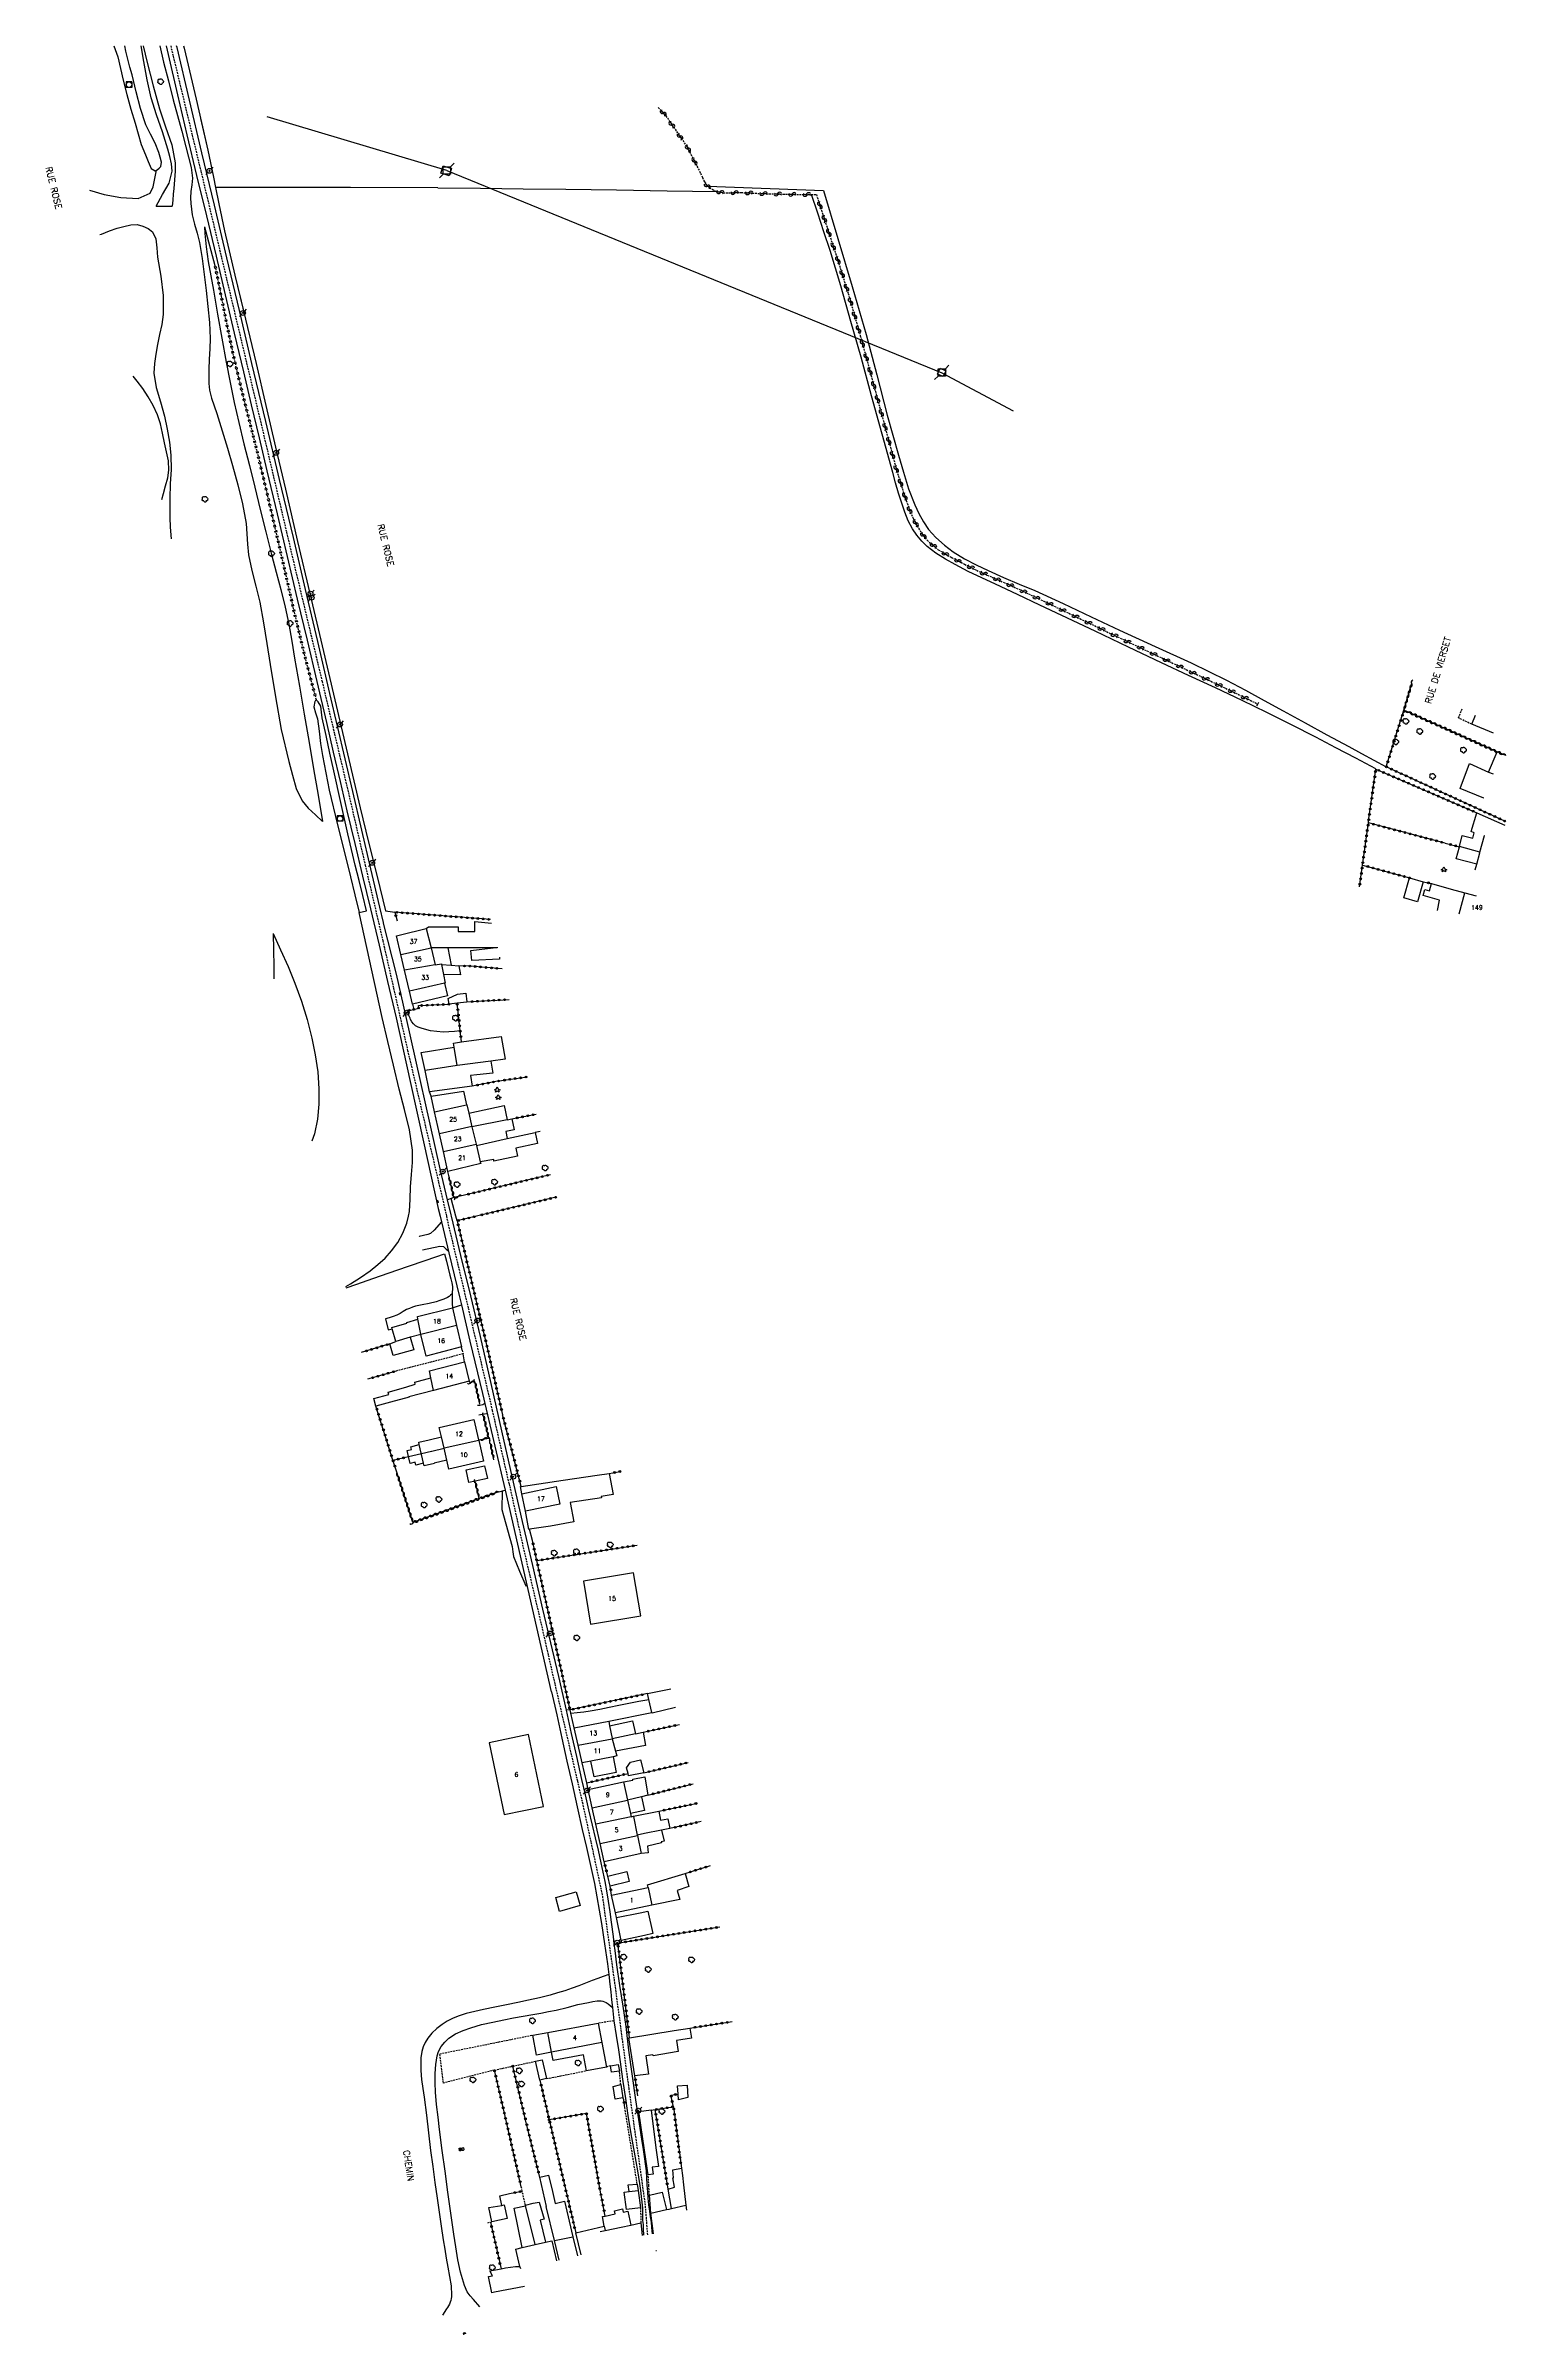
# Model space of a CAD drawing. Header units: millimetres. Extents: x 139000 to 140000, y 123999 to 125000.
# Drawn here: x 139596 to 140000, y 124366 to 125000 of the extents above; entities that cross this region are included whole.
import ezdxf
from ezdxf.enums import TextEntityAlignment as Align

# ---------------------------------------------------------------- set-up
doc = ezdxf.new("R2010")
doc.units = ezdxf.units.MM
doc.linetypes.add('DASHED', pattern=[0.75, 0.5, -0.25])
doc.layers.get('0').update_dxf_attribs({"linetype": 'CONTINUOUS'})
for name, color, linetype in [('W0001', 6, 'DASHED'), ('W0008', 7, 'CONTINUOUS'), ('W0014', 7, 'CONTINUOUS'), ('W0017', 7, 'CONTINUOUS'), ('W0071', 7, 'CONTINUOUS'), ('W0101', 7, 'CONTINUOUS'), ('W0104', 1, 'CONTINUOUS'), ('W0112', 1, 'DASHED'), ('W0120', 7, 'CONTINUOUS'), ('W0211', 2, 'CONTINUOUS'), ('W0214', 2, 'CONTINUOUS'), ('W0220', 5, 'DASHED'), ('W0300', 7, 'CONTINUOUS'), ('W0303', 7, 'CONTINUOUS'), ('W0310', 3, 'CONTINUOUS'), ('W0323', 7, 'CONTINUOUS'), ('W0330', 7, 'CONTINUOUS'), ('W0333', 7, 'CONTINUOUS'), ('W0401', 7, 'CONTINUOUS'), ('W0420', 7, 'CONTINUOUS'), ('W0438', 7, 'CONTINUOUS'), ('W0473', 7, 'CONTINUOUS'), ('W0501', 5, 'DASHED'), ('W0510', 5, 'CONTINUOUS'), ('W0600', 7, 'CONTINUOUS'), ('W0621', 1, 'CONTINUOUS'), ('W0989', 7, 'CONTINUOUS'), ('W0991', 7, 'CONTINUOUS'), ('W1102', 7, 'CONTINUOUS')]:
    doc.layers.add(name, color=color, linetype=linetype)
doc.styles.get("Standard").update_dxf_attribs({"font": 'romans.shx', "width": 0.85})

# ---------------------------------------------------------------- blocks, each defined once
blk = doc.blocks.new('T401')
for p, q in [((-0.3, 0.3), (0, 0.3)), ((-0.3, -0.25), (-0.3, 0.3)), ((-0.3, 0.15), (0, 0.15)), ((-0.3, 0), (0, 0)), ((0, 0.3), (0, -0.25)), ((-0.3, -0.15), (0, -0.15)), ((-0.3, -0.25), (-0.3, -0.3)), ((-0.3, -0.3), (0, -0.3)), ((0, -0.3), (0, -0.25))]:
    blk.add_line(p, q)
blk = doc.blocks.new('T473')
for p, q in [((-0.166667, 0.166667), (0.166667, -0.166667)), ((-0.166667, -0.166667), (0.166667, 0.166667)), ((0.500001, 0.500001), (1.000002, 1.000002)), ((-1.000002, -1.000002), (-0.500001, -0.500001))]:
    blk.add_line(p, q)
blk.add_ellipse((0, 0), major_axis=(0.471405, 0.471405), ratio=1, start_param=5.4977871438, end_param=11.780972451)
blk = doc.blocks.new('T300')
for p, q in [((-0.8, 0.51), (-0.86, 0.34)), ((-0.86, 0.34), (-0.86, 0.17)), ((-0.86, 0.17), (-0.74, 0.06)), ((-0.69, 0.63), (-0.8, 0.51)), ((-0.8, -0.06), (-0.74, 0.06)), ((-0.74, 0.06), (-0.69, 0.11)), ((-0.57, 0.69), (-0.69, 0.63)), ((-0.46, 0.69), (-0.57, 0.69)), ((-0.29, 0.63), (-0.46, 0.69)), ((-0.29, 0.63), (-0.17, 0.74)), ((-0.23, 0.57), (-0.29, 0.63)), ((-0.17, 0.74), (-0.06, 0.8)), ((-0.06, 0.8), (0.06, 0.8)), ((0.06, 0.8), (0.23, 0.74)), ((0.23, 0.74), (0.34, 0.63)), ((0.34, 0.63), (0.4, 0.51)), ((0.46, 0.46), (0.34, 0.46)), ((0.4, 0.51), (0.4, 0.46)), ((0.57, 0.4), (0.46, 0.46)), ((0.57, 0.4), (0.69, 0.29)), ((0.69, 0.29), (0.74, 0.17)), ((0.74, 0.06), (0.69, -0.17)), ((0.74, 0.17), (0.74, 0.06)), ((-0.8, -0.17), (-0.8, -0.06)), ((-0.8, -0.23), (-0.8, -0.17)), ((-0.74, -0.34), (-0.8, -0.23)), ((-0.69, -0.4), (-0.74, -0.34)), ((-0.51, -0.46), (-0.69, -0.4)), ((-0.4, -0.46), (-0.51, -0.46)), ((-0.4, -0.46), (-0.34, -0.46)), ((-0.34, -0.46), (-0.34, -0.4)), ((-0.34, -0.51), (-0.34, -0.46)), ((-0.29, -0.63), (-0.34, -0.51)), ((-0.17, -0.74), (-0.29, -0.63)), ((-0.06, -0.8), (-0.17, -0.74)), ((0.06, -0.8), (-0.06, -0.8)), ((0.17, -0.74), (0.06, -0.8)), ((0.23, -0.69), (0.17, -0.74)), ((0.29, -0.46), (0.23, -0.46)), ((0.29, -0.63), (0.23, -0.69)), ((0.46, -0.4), (0.29, -0.46)), ((0.34, -0.51), (0.29, -0.63)), ((0.34, -0.51), (0.34, -0.46)), ((0.57, -0.34), (0.46, -0.4)), ((0.63, -0.29), (0.57, -0.34)), ((0.69, -0.17), (0.63, -0.29))]:
    blk.add_line(p, q)
blk = doc.blocks.new('T438')
for p, q in [((-0.4, 0.2), (0.4, 0.2)), ((-0.4, -0.2), (-0.4, 0.2)), ((0.15, 1.1), (-0.3, 1.1)), ((-0.3, 1.1), (-0.3, 0.5)), ((-0.3, 0.5), (0.15, 0.5)), ((0.3, 0.65), (0.3, 0.95)), ((0.4, 0.2), (0.4, -0.2))]:
    blk.add_line(p, q)
at = {"flags": 128}
for points in [[(-0.4, -0.2), (0.4, 0.2)], [(0.4, -0.2), (-0.4, -0.2)]]:
    blk.add_lwpolyline(points, dxfattribs=at)
for centre, major_axis, start_param, end_param in [((0.15, 0.95), (0.106, -0.106), 0.785398, 2.356194), ((0.15, 0.65), (0.106, 0.106), 3.926991, 5.497787)]:
    blk.add_ellipse(centre, major_axis=major_axis, ratio=1, start_param=start_param, end_param=end_param)
blk = doc.blocks.new('T303')
for p, q in [((-0.77, 0), (-0.28, 0.21)), ((-0.28, -0.21), (-0.77, 0)), ((-0.28, 0.21), (0, 0.83)), ((0, 0.83), (0.28, 0.21)), ((0.28, 0.21), (0.83, 0)), ((0.83, 0), (0.28, -0.21)), ((-0.49, -0.63), (-0.28, -0.21)), ((0, -0.35), (-0.49, -0.63)), ((0.56, -0.63), (0, -0.35)), ((0.28, -0.21), (0.56, -0.63))]:
    blk.add_line(p, q)
blk = doc.blocks.new('T420')
for p, q in [((0.75, 0.75), (-0.75, 0.75)), ((-0.75, 0.75), (-0.75, -0.75)), ((0.75, 0.75), (0.75, -0.75)), ((0.75, -0.75), (-0.75, -0.75))]:
    blk.add_line(p, q)
blk.add_ellipse((0, 0), major_axis=(-0.53, 0.53), ratio=1, start_param=3.926991, end_param=10.210176)
blk = doc.blocks.new('t220o')
at = {"color": 0, "linetype": 'Continuous'}
for p, q in [((-0.25, 0.25), (0.25, 0.25)), ((-0.25, -0.25), (0.25, -0.25))]:
    blk.add_line(p, q, dxfattribs=at)
blk = doc.blocks.new('t323o')
at = {"color": 0, "linetype": 'Continuous'}
for radius in [0.25, 0.15]:
    blk.add_circle((0, 0), radius, dxfattribs=at)
blk = doc.blocks.new('t310o')
at = {"color": 0, "linetype": 'Continuous'}
for centre, start, end in [((-0.5, 0.38), 216.8699, 323.1304), ((0.5, -0.37), 36.8699, 143.1303)]:
    blk.add_arc(centre, 0.625, start, end, dxfattribs=at)
blk = doc.blocks.new('T600')
for p, q in [((-0.999999, 0.999999), (0.999999, 0.999999)), ((-0.999999, -0.999999), (-0.999999, 0.999999)), ((0.999999, 0.999999), (1.999998, 1.999998)), ((0.999999, 0.999999), (0.999999, -0.999999)), ((-0.999999, -0.999999), (-1.999998, -1.999998)), ((0.999999, -0.999999), (-0.999999, -0.999999))]:
    blk.add_line(p, q)
blk = doc.blocks.new('t500o')
at = {"color": 0, "linetype": 'Continuous'}
for centre, start, end in [((-0.5, 0.625), 216.869898, 323.130102), ((0.5, -0.125), 36.869898, 143.130102), ((0.5, -0.625), 36.869898, 143.130102), ((-0.5, 0.125), 216.869898, 323.130102)]:
    blk.add_arc(centre, 0.625, start, end, dxfattribs=at)

msp = doc.modelspace()

# ---------------------------------------------------------------- linework, layer by layer
at = {"layer": 'W0001'}
for points in [[(139630.65, 125000), (139638.98, 124965.35), (139647.14, 124931.16), (139655.69, 124895.24), (139664.6, 124857.33), (139672.56, 124824.01), (139679.15, 124796.18), (139684.49, 124773.16), (139689.36, 124752.25), (139696.24, 124721.88), (139705.69, 124681.61), (139707.03, 124676)], [(139762.7, 124393.97), (139762.08, 124402.2), (139757.54, 124434.52), (139753.45, 124464.96), (139750.18, 124488.14), (139744.96, 124512.51), (139743.32, 124519.61), (139738.23, 124541.44), (139733.23, 124563.32), (139728.43, 124583.81), (139724.43, 124601.89), (139724.34, 124601.98), (139719.76, 124622.19), (139713.08, 124650.6), (139707.03, 124676)]]:
    msp.add_lwpolyline(points, dxfattribs=at)
at = {"layer": 'W0008'}
for points in [[(139629.37, 125000), (139629.95, 124997.54), (139632.52, 124986.42), (139635.12, 124975.32), (139637.82, 124964.13), (139640.55, 124952.95), (139643.25, 124941.76), (139645.77, 124931.09), (139648.26, 124920.42), (139650.76, 124909.74), (139652.93, 124900.59), (139655.11, 124891.44), (139657.29, 124882.29), (139660.1, 124870.46), (139662.9, 124858.63), (139665.7, 124846.81), (139668.39, 124835.42), (139671.08, 124824.03), (139673.76, 124812.63), (139675.65, 124804.48), (139677.53, 124796.32), (139679.44, 124788.18), (139681.59, 124779.15), (139683.77, 124770.14), (139685.95, 124761.12)], [(139688.54, 124761.5), (139686.06, 124772.17), (139683.57, 124782.84), (139681.08, 124793.51), (139678.95, 124802.56), (139676.83, 124811.6), (139674.71, 124820.64), (139671.34, 124835.04), (139667.99, 124849.44), (139664.61, 124863.83), (139660.81, 124879.92), (139656.98, 124896), (139653.15, 124912.08), (139649.67, 124926.67), (139646.2, 124941.26), (139642.73, 124955.85), (139639.29, 124970.4), (139635.85, 124984.95), (139632.4, 124999.49), (139632.28, 125000)], [(139649.85, 124925.93), (139649.85, 124925.93)], [(139685.95, 124761.12), (139688.32, 124751.05), (139690.69, 124740.98), (139693.03, 124730.9), (139696.96, 124713.31), (139700.8, 124695.7), (139704.74, 124678.12), (139705.24, 124676)], [(139689.53, 124757.27), (139688.54, 124761.5)], [(139708.35, 124676), (139708.27, 124676.35), (139707.3, 124680.5)], [(139705.24, 124676), (139707.63, 124665.88), (139710.57, 124653.65), (139711.11, 124651.41)], [(139740.24, 124539.2), (139738.06, 124548.53), (139735.89, 124557.85), (139733.71, 124567.18), (139730.89, 124579.3), (139728.08, 124591.43), (139725.28, 124603.56), (139722.32, 124616.6), (139719.38, 124629.64), (139716.38, 124642.67), (139713.7, 124653.9), (139710.97, 124665.12), (139708.35, 124676)], [(139723.2, 124600.12), (139723.76, 124597.72), (139727.87, 124579.91), (139731.94, 124562.1), (139736.01, 124544.28)], [(139736.1, 124544.32), (139737.52, 124537.93), (139738.94, 124531.53), (139740.36, 124525.13), (139741.77, 124518.82), (139743.17, 124512.51), (139744.58, 124506.2), (139745.74, 124501.21), (139746.9, 124496.23), (139747.96, 124491.22), (139748.65, 124487.54), (139749.28, 124483.85), (139749.88, 124480.16), (139750.75, 124474.58), (139751.56, 124468.99), (139751.92, 124466.08), (139752.25, 124463.39), (139752.48, 124461.24), (139752.7, 124459.08), (139752.92, 124456.93)], [(139757.5, 124445.08), (139756.7, 124451.64), (139755.88, 124457.33), (139755.02, 124463.02), (139754.2, 124468.71), (139753.69, 124472.66), (139753.45, 124474.57)], [(139752.92, 124456.93), (139753.36, 124453.23)], [(139761.24, 124419.29), (139759.37, 124431.38), (139757.5, 124445.08)], [(139755.19, 124441.2), (139755.2, 124441.16), (139755.86, 124436.46), (139756.51, 124431.75), (139757.21, 124427.05), (139758.07, 124421.94), (139758.98, 124416.84), (139759.85, 124411.73), (139760.39, 124408.22), (139760.68, 124406.28), (139760.88, 124404.64), (139761.08, 124402.99), (139761.22, 124401.35), (139761.25, 124400.23), (139761.26, 124399.1), (139761.3, 124397.98), (139761.41, 124396.83), (139761.4, 124395.67), (139761.55, 124393.88)], [(139764, 124394.27), (139763.82, 124396.01), (139763.75, 124397.51), (139763.5, 124399.01), (139763.28, 124400.51), (139763.06, 124402.31), (139762.86, 124404.12), (139762.7, 124405.93), (139762.58, 124407.85), (139762.48, 124409.78), (139762.36, 124411.7), (139761.56, 124417.6), (139761.24, 124419.29)]]:
    msp.add_lwpolyline(points, dxfattribs=at)
at = {"layer": 'W0014'}
for points in [[(139705.29, 124689.11), (139695.78, 124731.54), (139693.18, 124742.97), (139689.58, 124757.13), (139689.53, 124757.27)], [(139697.59, 124734.69), (139697.98, 124733.24)], [(139702.72, 124709.25), (139702.3, 124710.37)], [(139707.3, 124680.5), (139705.29, 124689.11)], [(139707.63, 124687.29), (139707.39, 124688.39)], [(139709.04, 124681.16), (139708.25, 124680.86), (139707.3, 124680.5)], [(139708.62, 124650.61), (139711.11, 124651.41)], [(139711.11, 124651.41), (139713.5, 124641.42), (139716.94, 124626.86), (139720.36, 124612.3), (139723.2, 124600.12)], [(139711.33, 124638.87), (139711.15, 124639.85)], [(139712.01, 124635.64), (139711.63, 124637.87)], [(139721.48, 124599.72), (139723.2, 124600.12)], [(139730.77, 124586.18), (139729.98, 124589.3)], [(139741.21, 124539.31), (139740.24, 124539.2)], [(139753.45, 124474.57), (139753.19, 124476.6), (139752.67, 124480.55), (139752.27, 124483.44), (139751.87, 124486.33), (139751.41, 124489.21), (139750.93, 124491.8), (139750.41, 124494.38), (139749.86, 124496.96), (139749.07, 124500.45), (139748.23, 124503.93), (139747.4, 124507.41), (139746.42, 124511.62), (139745.45, 124515.84), (139744.49, 124520.06), (139743.06, 124526.44), (139741.65, 124532.82), (139740.24, 124539.2)], [(139742.37, 124534.35), (139741.42, 124538.44), (139741.21, 124539.31)], [(139746.21, 124517.23), (139745.81, 124519.08), (139744.58, 124524.67)], [(139755.32, 124475.5), (139755.4, 124474.92)], [(139753.45, 124474.57), (139754.45, 124474.77)], [(139753.36, 124453.23), (139753.98, 124449.21), (139754.59, 124445.19), (139755.19, 124441.2)], [(139765.17, 124389.58), (139764.93, 124389.6)]]:
    msp.add_lwpolyline(points, dxfattribs=at)
at = {"layer": 'W0017'}
for points in [[(139995.5, 124798.91), (139997.87, 124804.54)], [(139710.79, 124727.28), (139709.23, 124727.14), (139707.67, 124726.99), (139706.11, 124726.95), (139704.35, 124727.07), (139702.59, 124727.34), (139700.87, 124727.77), (139700.01, 124728), (139699.15, 124728.28), (139698.41, 124728.7), (139697.89, 124729.2), (139697.43, 124729.79), (139697.06, 124730.43), (139696.9, 124730.81), (139696.76, 124731.2), (139696.62, 124731.59)], [(139705.62, 124674.38), (139703.56, 124672.16), (139702.6, 124671.24), (139701.87, 124670.92), (139699.46, 124670.4), (139699.5, 124670.48)], [(139700.34, 124666.63), (139705.17, 124667.67), (139706.17, 124667.55), (139706.93, 124666.83), (139707.61, 124666.35), (139707.51, 124666.37)], [(139708.58, 124654.51), (139708.15, 124654.16), (139707.72, 124653.8), (139707.27, 124653.48), (139706.27, 124652.98), (139705.2, 124652.61), (139704.11, 124652.28), (139702.21, 124651.83), (139700.28, 124651.49), (139698.39, 124651.04), (139697.55, 124650.77), (139696.73, 124650.47), (139695.93, 124650.13), (139695.02, 124649.63), (139694.13, 124649.08), (139693.22, 124648.58), (139692.2, 124648.18), (139691.14, 124647.86), (139690.09, 124647.53)], [(139690.09, 124647.53), (139690.89, 124644.53), (139691.97, 124644.83)], [(139717.59, 124624.1), (139717.02, 124623.74), (139716.25, 124623.54), (139715.57, 124623.54)], [(139715.93, 124620.97), (139716.89, 124621.17), (139717.54, 124621.29), (139718.22, 124621.37), (139718.22, 124621.42)], [(139741.42, 124538.44), (139743.2, 124538.61), (139744.98, 124538.79), (139746.76, 124539.01), (139749.41, 124539.49), (139752.04, 124540.06), (139754.67, 124540.63), (139757.45, 124541.17), (139760.23, 124541.69), (139763.02, 124542.22)], [(139751.9, 124536.22), (139763.88, 124538.6)]]:
    msp.add_lwpolyline(points, dxfattribs=at)
at = {"layer": 'W0071'}
for points in [[(139751.92, 124466.08), (139750.39, 124465.53), (139748.87, 124464.98), (139747.35, 124464.41), (139745.51, 124463.68), (139743.67, 124462.94), (139741.82, 124462.24), (139739.79, 124461.56), (139737.73, 124460.94), (139735.67, 124460.37), (139732.71, 124459.62), (139729.73, 124458.96), (139726.75, 124458.32), (139723.58, 124457.67), (139720.41, 124457.04), (139717.25, 124456.35), (139714.87, 124455.84), (139712.49, 124455.29), (139710.2, 124454.54), (139708.68, 124453.87), (139707.21, 124453.12), (139705.81, 124452.24), (139704.33, 124451.12), (139702.96, 124449.86), (139701.81, 124448.43), (139701.13, 124447.27), (139700.57, 124446.03), (139700.15, 124444.75), (139699.89, 124443.03), (139699.86, 124441.24), (139699.92, 124439.46), (139700.12, 124436.99), (139700.48, 124434.53), (139700.84, 124432.06), (139701.42, 124427.16), (139702, 124422.26), (139702.6, 124417.37), (139703.18, 124412.94), (139703.78, 124408.52), (139704.4, 124404.1), (139704.95, 124400.26), (139705.51, 124396.42), (139706.1, 124392.59), (139706.51, 124390.06), (139706.93, 124387.53), (139707.33, 124385), (139707.82, 124382.43), (139708.3, 124379.86), (139708.4, 124377.29), (139708.37, 124376.8), (139708.32, 124376.32), (139708.23, 124375.85), (139708.05, 124375.32), (139707.82, 124374.82), (139707.55, 124374.32), (139707.3, 124373.9), (139707.04, 124373.49), (139705.89, 124371.72)], [(139716.21, 124374.04), (139714.44, 124376.07), (139713.52, 124377.12), (139712.72, 124378.23), (139711.94, 124379.94), (139711.39, 124381.77), (139710.9, 124383.62), (139710.11, 124387.1), (139709.55, 124390.64), (139709.03, 124394.19), (139708.45, 124398.06), (139707.92, 124401.93), (139707.39, 124405.8), (139706.59, 124411.58), (139705.81, 124417.36), (139705.09, 124423.15), (139704.66, 124426.6), (139704.26, 124430.04), (139704, 124433.49), (139703.9, 124436.05), (139703.88, 124438.61), (139704.08, 124441.14), (139704.24, 124442.37), (139704.46, 124443.59), (139704.82, 124444.75), (139705.56, 124446.1), (139706.52, 124447.35), (139707.61, 124448.44), (139709.46, 124449.65), (139711.57, 124450.53), (139713.72, 124451.29), (139716.72, 124452.21), (139719.8, 124452.9), (139722.89, 124453.53), (139725.56, 124454.04), (139728.24, 124454.51), (139730.92, 124454.99), (139733.08, 124455.39), (139735.24, 124455.8), (139737.39, 124456.23), (139740.37, 124456.96), (139743.35, 124457.74), (139746.35, 124458.35), (139747.52, 124458.59), (139748.68, 124458.8), (139749.83, 124458.78), (139750.29, 124458.68), (139750.74, 124458.53), (139751.17, 124458.35), (139751.79, 124457.94), (139752.35, 124457.44), (139752.92, 124456.93)]]:
    msp.add_lwpolyline(points, dxfattribs=at)
at = {"layer": 'W0101'}
for points in [[(139996.88, 124809.7), (139990.81, 124812.2), (139991.9, 124814.73)], [(139994.17, 124791.7), (139994.17, 124791.7), (139987.62, 124794.42), (139990.24, 124801.35)], [(139990.24, 124801.35), (139995.5, 124798.91), (139996.77, 124798.42)], [(139993.06, 124776.61), (139993.11, 124776.78), (139994.33, 124781.39), (139994.42, 124781.37)], [(139991.8, 124771.83), (139991.8, 124771.83), (139992.21, 124773.4), (139993.06, 124776.61)], [(139987.35, 124759.71), (139987.35, 124759.71), (139987.35, 124759.71), (139987.35, 124759.71), (139987.35, 124759.71), (139988.94, 124765.54)], [(139988.94, 124765.54), (139992.08, 124764.66)], [(139693.13, 124753.59), (139694.26, 124753.87), (139701.4, 124755.64), (139702.73, 124750.27)], [(139694.34, 124748.43), (139693.13, 124753.59)], [(139695.36, 124744.09), (139694.34, 124748.43)], [(139702.73, 124750.27), (139703.91, 124745.53)], [(139696.72, 124738.3), (139695.36, 124744.09)], [(139703.91, 124745.53), (139705.61, 124745.85), (139705.64, 124745.69), (139706.18, 124742.87), (139706.63, 124740.53), (139706.47, 124740.5), (139696.72, 124738.3)], [(139703.65, 124704.89), (139712.53, 124706.8), (139712.61, 124706.82), (139713.15, 124704.55), (139714.05, 124700.72)], [(139705.03, 124698.81), (139703.65, 124704.89)], [(139706.14, 124693.89), (139705.03, 124698.81)], [(139714.05, 124700.72), (139715.29, 124695.53)], [(139707.39, 124688.39), (139706.14, 124693.89)], [(139715.29, 124695.53), (139716.34, 124691.08), (139716.47, 124690.54), (139707.39, 124688.39)], [(139699.92, 124643.19), (139699.89, 124643.29), (139699.11, 124647.45), (139698.96, 124648.25), (139708.62, 124650.61)], [(139708.62, 124650.61), (139709.76, 124645.76)], [(139711.15, 124639.85), (139701.36, 124637.26), (139699.92, 124643.19)], [(139709.76, 124645.76), (139711.15, 124639.85)], [(139713.3, 124630.33), (139703.38, 124627.76), (139702.71, 124631.22), (139702.34, 124633.14), (139712.01, 124635.64)], [(139712.01, 124635.64), (139713.3, 124630.33)], [(139706.35, 124611.74), (139705.62, 124614.87), (139705.01, 124617.48), (139714.59, 124619.71)], [(139714.59, 124619.71), (139715.9, 124614.05), (139715.93, 124613.93)], [(139717.27, 124608.2), (139707.69, 124605.97), (139707.12, 124608.41), (139706.35, 124611.74)], [(139715.93, 124613.93), (139717.27, 124608.2)], [(139727.89, 124599.15), (139737.34, 124601.13), (139738.35, 124596.29), (139728.86, 124594.31)], [(139728.86, 124594.31), (139727.89, 124599.15)], [(139742.37, 124534.35), (139751.9, 124536.22), (139752.16, 124534.9), (139752.85, 124531.39), (139752.88, 124531.26)], [(139743.46, 124529.54), (139742.37, 124534.35)], [(139744.58, 124524.67), (139743.46, 124529.54)], [(139752.88, 124531.26), (139753.81, 124527.85), (139754.16, 124526.56), (139753.11, 124526.35), (139747, 124525.15), (139744.58, 124524.67)], [(139746.21, 124517.23), (139756, 124519.4), (139757.13, 124514.32)], [(139747.32, 124512.24), (139746.21, 124517.23)], [(139757.13, 124514.32), (139757.95, 124510.62), (139758.15, 124509.73)], [(139748.32, 124507.69), (139747.32, 124512.24)], [(139749.5, 124502.35), (139748.32, 124507.69)], [(139758.15, 124509.73), (139758.73, 124509.85), (139758.74, 124509.79), (139758.74, 124509.78), (139759.82, 124504.65)], [(139750.62, 124497.27), (139749.5, 124502.35)], [(139759.82, 124504.65), (139759.84, 124504.52), (139760.88, 124499.55), (139750.62, 124497.27)], [(139752.71, 124488.05), (139762.86, 124490.17), (139763.89, 124485.24), (139753.76, 124483.12)], [(139753.76, 124483.12), (139752.71, 124488.05)], [(139750.04, 124447.23), (139736.09, 124444.52), (139735.02, 124450.05), (139748.99, 124452.58)], [(139748.99, 124452.58), (139750.04, 124447.23)], [(139763.6, 124399.98), (139767.91, 124400.97), (139768.66, 124401.14)], [(139764.3, 124394.31), (139763.6, 124399.98)], [(139768.66, 124401.14), (139769.3, 124401.29), (139773.28, 124402.2), (139773.47, 124400.81)], [(139738.22, 124387.02), (139736.87, 124392.38), (139742.02, 124393.46), (139743.31, 124388.16)], [(139749.5, 124394.87), (139749.5, 124394.87), (139750.92, 124395.17), (139755.32, 124396.11)], [(139755.32, 124396.11), (139758.07, 124396.7), (139760.84, 124397.29)], [(139760.84, 124397.29), (139761.19, 124393.82)], [(139727.55, 124384.6), (139727.33, 124385.19), (139726.2, 124390.06), (139727.93, 124390.46), (139731.56, 124391.3)], [(139731.56, 124391.3), (139734.37, 124391.95), (139736.13, 124392.35), (139737.42, 124386.82)]]:
    msp.add_lwpolyline(points, dxfattribs=at)
for points in [[(139744.91, 124574.97), (139746.89, 124563.06), (139760.76, 124565.37), (139758.78, 124577.29), (139744.91, 124574.97)], [(139718.85, 124530.22), (139722.94, 124510.36), (139733.82, 124512.6), (139729.73, 124532.46), (139718.85, 124530.22)]]:
    msp.add_lwpolyline(points, close=True, dxfattribs=at)
at = {"layer": 'W0104'}
for points in [[(139992.21, 124773.4), (139986.53, 124774.88), (139987.41, 124778.27), (139987.43, 124778.35), (139988.22, 124781.37), (139991.11, 124780.62), (139991.49, 124782.09), (139990.7, 124782.44), (139992.28, 124787.61), (140000, 124784.2)], [(139993.11, 124776.78), (139987.43, 124778.35)], [(139981.31, 124760.64), (139981.86, 124763.45), (139977.37, 124764.76), (139977.86, 124766.44), (139979.12, 124766.07), (139979.71, 124768.1), (139985.15, 124766.51), (139988.94, 124765.54)], [(139701.4, 124755.64), (139701.98, 124756.1), (139710.26, 124756.09), (139710.26, 124754.8), (139714.85, 124754.79), (139714.85, 124757.55), (139719.43, 124757.12)], [(139720.99, 124750.48), (139720.99, 124750.24), (139719.88, 124750.25), (139707.36, 124750.26), (139707.23, 124750.26), (139702.73, 124750.27)], [(139707.36, 124750.26), (139708.25, 124745.47)], [(139721.64, 124747.7), (139721.67, 124747.18), (139714.05, 124746.8), (139713.72, 124749.5), (139719.88, 124750.25)], [(139705.64, 124745.69), (139708.25, 124745.47), (139710.45, 124745.28), (139710.86, 124742.76), (139706.18, 124742.87)], [(139706.47, 124740.5), (139707.3, 124737.01), (139697.59, 124734.69), (139696.72, 124738.3)], [(139709.98, 124717.68), (139701.11, 124716.29), (139700.03, 124721.33), (139709.12, 124722.74)], [(139719.3, 124718.94), (139719.85, 124715.61), (139715.42, 124715.15), (139715.38, 124715.15), (139713.66, 124714.96), (139714.07, 124712.01), (139702.3, 124710.37), (139701.11, 124716.29)], [(139703.65, 124704.89), (139702.72, 124709.25), (139711.73, 124710.57), (139712.53, 124706.8)], [(139713.15, 124704.55), (139722.93, 124706.67), (139723.8, 124702.66), (139725.11, 124702.94), (139725.77, 124699.91), (139723.44, 124699.4), (139723.77, 124697.47), (139731.54, 124699.16), (139732.2, 124696.11), (139726.17, 124694.8), (139726.64, 124692.61), (139720.15, 124691.2), (139720.06, 124691.71), (139716.34, 124691.08)], [(139723.8, 124702.66), (139714.05, 124700.72)], [(139715.29, 124695.53), (139723.77, 124697.47)], [(139699.92, 124643.19), (139697.08, 124642.51), (139696.93, 124642.46), (139693.02, 124641.31), (139691.97, 124644.83), (139691.88, 124645.14), (139696.02, 124646.37), (139695.98, 124646.52), (139699.11, 124647.45)], [(139696.93, 124642.46), (139697.92, 124639.01), (139692.26, 124637.39), (139691.32, 124640.65), (139693.02, 124641.31)], [(139703.38, 124627.76), (139696.61, 124625.94), (139696.64, 124625.92), (139691.5, 124624.54), (139691.51, 124624.52), (139687.48, 124623.44), (139686.93, 124625.49), (139691.04, 124626.6), (139690.85, 124627.27), (139695.73, 124628.7), (139698.36, 124629.46), (139698.22, 124630.01), (139702.71, 124631.22)], [(139707.12, 124608.41), (139703.59, 124607.6), (139703.69, 124607.55), (139700.83, 124606.88), (139700.66, 124607.6), (139699.47, 124612.74), (139699.31, 124613.41), (139702.19, 124614.08), (139702.18, 124614.07), (139705.62, 124614.87)], [(139700.66, 124607.6), (139698.54, 124607.09), (139698.35, 124607.88), (139696.96, 124607.55), (139696.51, 124609.42), (139696.1, 124611.11), (139697.31, 124611.4), (139697.13, 124612.17), (139699.47, 124612.74)], [(139696.51, 124609.42), (139700.07, 124610.26), (139702.89, 124610.92), (139702.9, 124610.93), (139706.35, 124611.74)], [(139727.89, 124599.15), (139727.51, 124601.14), (139727.71, 124601.17), (139739.27, 124602.89), (139739.28, 124602.89), (139748.75, 124604.31), (139752.04, 124604.8), (139753.15, 124598.91), (139749.84, 124598.42), (139749.91, 124598.06), (139741.22, 124596.76), (139742.24, 124591.4), (139735.79, 124590.17), (139729.98, 124589.3), (139729.82, 124589.28), (139728.86, 124594.31)], [(139770.36, 124539.96), (139763.92, 124538.43), (139763.88, 124538.6), (139763.02, 124542.22), (139762.63, 124543.82), (139769.15, 124545.14)], [(139752.16, 124534.9), (139758.5, 124536.32), (139759.31, 124532.7), (139752.88, 124531.26)], [(139759.31, 124532.7), (139761.41, 124533.11), (139762.12, 124529.49), (139753.81, 124527.85)], [(139753.11, 124526.35), (139754, 124521.99), (139747.91, 124520.74), (139747, 124525.15)], [(139756, 124519.4), (139758.63, 124519.86), (139758.62, 124519.91), (139758.56, 124520.16), (139761.87, 124520.75), (139762.76, 124515.7), (139761.01, 124515.27), (139757.13, 124514.32)], [(139761.01, 124515.27), (139761.83, 124511.47), (139757.95, 124510.62)], [(139758.73, 124509.85), (139765.77, 124511.27), (139766.27, 124508.76), (139768.3, 124509.17), (139768.85, 124506.47), (139766.55, 124506.01), (139761.85, 124505.06), (139759.82, 124504.65)], [(139766.55, 124506.01), (139767.3, 124502.98), (139766.47, 124502.78), (139766.52, 124502.55), (139762.64, 124501.59), (139762.86, 124499.78), (139760.88, 124499.55)], [(139762.86, 124490.17), (139762.65, 124490.86), (139773.07, 124494), (139774.08, 124490.41), (139770.85, 124489.3), (139771.6, 124486.82), (139763.89, 124485.24)], [(139736.09, 124444.52), (139731.88, 124443.76), (139730.87, 124449.29), (139735.02, 124450.05)], [(139750.04, 124447.23), (139751.29, 124440.43), (139745.78, 124439.42), (139744.97, 124443.84), (139736.5, 124442.28), (139736.09, 124444.52)], [(139769.3, 124401.29), (139768.33, 124406.64), (139770.13, 124407.16), (139769.66, 124409.74), (139769.88, 124409.78), (139769.62, 124412.02), (139772.02, 124412.46), (139772.35, 124410.43), (139772.65, 124407.79), (139773.28, 124402.2)], [(139736.87, 124392.38), (139734.61, 124401.88), (139734.72, 124401.83), (139732.8, 124409.91), (139735.24, 124410.49), (139736.32, 124405.97), (139737.11, 124402.66), (139739.68, 124403.27), (139742.02, 124393.46)], [(139757.59, 124406.01), (139757.28, 124407.86), (139759.8, 124408.06), (139760.09, 124406.31)], [(139763.6, 124399.98), (139763.18, 124404.94), (139766.67, 124405.83), (139767.91, 124400.97)], [(139727.93, 124390.46), (139725.75, 124401.37), (139728.89, 124402), (139728.84, 124402.22), (139730.95, 124402.73), (139732.65, 124403.07), (139734.08, 124398.37), (139732.9, 124398.01), (139734.37, 124391.95)], [(139731.56, 124391.3), (139729.77, 124398.46), (139728.89, 124402)], [(139744.25, 124388.48), (139744.25, 124388.48), (139742.8, 124394.53), (139750.65, 124396.36), (139750.18, 124399.03), (139750.93, 124399.2), (139753.69, 124399.85), (139753.5, 124400.65), (139755.73, 124401.17), (139755.92, 124400.31), (139757.18, 124400.53), (139758.07, 124396.7)], [(139750.65, 124396.36), (139750.92, 124395.17)], [(139728.62, 124379.72), (139720.27, 124378.09), (139719.55, 124377.95), (139718.65, 124382.46), (139719.78, 124382.62), (139719.04, 124384.03), (139722.12, 124384.61), (139723.34, 124384.83), (139726.07, 124385.22), (139727.33, 124385.19)]]:
    msp.add_lwpolyline(points, dxfattribs=at)
for points in [[(139977.39, 124768.54), (139975.81, 124763.04), (139972.05, 124764.12), (139973.62, 124769.62)], [(139712.33, 124737.71), (139712.62, 124735.32), (139712.63, 124735.25), (139709.93, 124734.93), (139707.7, 124734.66), (139707.5, 124736.29), (139710.08, 124737.43)], [(139709.98, 124717.68), (139709.12, 124722.74), (139708.93, 124723.91), (139711.14, 124724.21), (139722.15, 124725.7), (139723.21, 124719.47), (139719.3, 124718.94)], [(139717.56, 124606.88), (139718.31, 124603.37), (139714.91, 124602.64), (139713.19, 124602.27), (139712.44, 124605.79)], [(139757.42, 124521.07), (139757.26, 124521.7), (139756.86, 124523.29), (139757.98, 124524.8), (139760.68, 124525.49), (139761.6, 124521.88)], [(139752.29, 124490.54), (139751.64, 124493.29), (139756.95, 124494.56), (139757.6, 124491.81)], [(139742.88, 124488.95), (139743.96, 124485.13), (139738.31, 124483.54), (139737.24, 124487.37)], [(139754.1, 124481.84), (139760.6, 124483.13), (139760.61, 124483.13), (139762.77, 124483.62), (139764.1, 124477.37), (139761.81, 124476.88), (139755.32, 124475.5)], [(139759.16, 124438.03), (139757.46, 124448.54), (139757.68, 124448.57), (139770.05, 124450.57), (139770.07, 124450.57), (139774.37, 124451.22), (139774.81, 124448.45), (139771.87, 124447.97), (139770.67, 124447.78), (139770.66, 124447.78), (139771.15, 124444.72), (139764.18, 124443.59), (139764.14, 124443.85), (139762.22, 124443.54), (139762.88, 124438.51)], [(139733.48, 124442.48), (139734.72, 124437.23), (139732.88, 124436.8), (139731.65, 124442.05)], [(139752.42, 124440.8), (139754.57, 124441.15), (139754.87, 124439.33), (139752.71, 124438.98)], [(139753.18, 124435.04), (139755.27, 124435.6), (139755.86, 124431.94), (139753.74, 124431.59)], [(139770.94, 124435.28), (139773.62, 124435.45), (139773.85, 124431.98), (139771.2, 124431.39), (139771.09, 124432.95)], [(139762.58, 124412.43), (139761.82, 124417.45), (139760.21, 124428.09), (139763.63, 124428.6), (139763.65, 124428.49), (139764.97, 124418.03), (139765.73, 124412.95), (139763.98, 124412.69), (139764.22, 124410.77), (139762.86, 124410.56)], [(139760.68, 124401.51), (139756.8, 124401.04), (139756.21, 124405.84), (139757.59, 124406.01), (139760.09, 124406.31)], [(139722.98, 124402.25), (139723.76, 124398.5), (139719.58, 124397.63), (139718.75, 124401.59), (139722.28, 124402.14)]]:
    msp.add_lwpolyline(points, close=True, dxfattribs=at)
at = {"layer": 'W0112'}
for points in [[(139990.81, 124812.2), (139987.12, 124813.93), (139988.24, 124816.5)], [(139711.33, 124638.87), (139711.63, 124637.87), (139693.03, 124633.13)], [(139753.36, 124453.23), (139748.99, 124452.58)], [(139720.25, 124439.6), (139706.17, 124435.99), (139705.16, 124444.11), (139730.87, 124449.29)], [(139720.25, 124439.6), (139725.33, 124440.69), (139731.65, 124442.05)], [(139734.72, 124437.23), (139745.78, 124439.42)], [(139752.42, 124440.8), (139751.29, 124440.43)], [(139755.27, 124435.6), (139754.87, 124439.33)], [(139756.09, 124431.35), (139755.86, 124431.94)], [(139759.8, 124408.06), (139756.38, 124429.14)], [(139728.84, 124402.22), (139727.98, 124406.06), (139727.71, 124407.24)], [(139763.18, 124404.94), (139763.02, 124407.51), (139762.86, 124410.56)], [(139760.68, 124401.51), (139760.84, 124397.29)], [(139718.46, 124397.32), (139719.22, 124397.53), (139719.58, 124397.63)]]:
    msp.add_lwpolyline(points, dxfattribs=at)
at = {"layer": 'W0120'}
msp.add_lwpolyline([(139931.32, 124817.24), (139931.6, 124817.77), (139931.9, 124818.33)], dxfattribs=at)
at = {"layer": 'W0211'}
for points in [[(139626.62, 124955.63), (139628.42, 124958.81), (139630.22, 124961.98), (139631.1, 124965.26), (139630.9, 124967.28), (139630.39, 124969.34), (139629.83, 124971.38), (139628.4, 124976.15), (139626.72, 124980.84), (139625.25, 124985.59), (139624.15, 124990.58), (139623.25, 124995.63), (139622.51, 125000)], [(139623.07, 125000), (139624.17, 124995.41), (139625.81, 124988.95), (139627.54, 124982.5), (139629.22, 124977.55), (139630.95, 124972.62), (139631.88, 124967.59), (139631.87, 124965.24), (139631.69, 124962.88), (139631.48, 124960.51), (139631.35, 124958.89), (139631.2, 124957.26), (139631.05, 124955.64)], [(139611.07, 124947.74), (139611.53, 124947.86), (139613.68, 124948.74), (139615.86, 124949.49), (139617.72, 124950.01), (139619.59, 124950.46), (139621.41, 124950.48), (139622.92, 124950.08), (139624.4, 124949.39), (139625.6, 124948.48), (139626.54, 124946.51), (139626.82, 124944.02), (139627.04, 124941.52), (139627.95, 124936.23), (139628.58, 124930.89), (139628.56, 124925.58), (139628.15, 124922.82), (139627.56, 124920.07), (139627.02, 124917.31), (139626.56, 124914.67), (139626.14, 124912.02), (139625.98, 124909.38), (139626.6, 124905.4), (139627.81, 124901.45), (139628.92, 124897.47), (139629.66, 124893.88), (139630.3, 124890.26), (139630.73, 124886.63), (139630.76, 124882.67), (139630.52, 124878.69), (139630.37, 124874.71), (139630.39, 124872.05), (139630.44, 124869.4), (139630.54, 124866.75), (139630.75, 124863.51)], [(139639.99, 124949.88), (139640.14, 124948.02), (139640.3, 124946.16), (139640.49, 124944.3), (139641.06, 124940.3), (139641.77, 124936.33), (139642.49, 124932.36), (139643.62, 124925.69), (139644.78, 124919.02), (139646.01, 124912.38), (139647.11, 124906.82), (139648.26, 124901.27), (139649.48, 124895.74), (139650.92, 124889.76), (139652.43, 124883.81), (139653.94, 124877.85), (139655.46, 124871.62), (139656.96, 124865.4), (139658.52, 124859.18), (139659.83, 124854.31), (139661.17, 124849.45), (139662.38, 124844.56), (139663.32, 124839.9), (139664.15, 124835.21), (139664.96, 124830.51), (139666.32, 124822.73), (139667.64, 124814.94), (139668.95, 124807.15), (139670.2, 124799.84), (139671.44, 124792.52), (139672.69, 124785.21)], [(139628.21, 124874.38), (139628.63, 124876.05), (139629.24, 124878.21), (139629.83, 124880.38), (139630.16, 124882.55), (139630.01, 124885.07), (139629.51, 124887.59), (139628.94, 124890.11), (139628.4, 124892.72), (139627.8, 124895.32), (139626.98, 124897.83), (139625.83, 124900.37), (139624.44, 124902.82), (139622.9, 124905.16), (139621.4, 124907.16), (139620.22, 124908.56)], [(139659, 124754.29), (139661.08, 124749.71), (139663.16, 124745.14), (139665.06, 124740.5), (139666.85, 124735.49), (139668.45, 124730.4), (139669.75, 124725.26), (139670.68, 124720.61), (139671.37, 124715.91), (139671.68, 124711.2), (139671.63, 124707.01), (139671.28, 124702.81), (139670.48, 124698.74), (139669.72, 124696.73)]]:
    msp.add_lwpolyline(points, dxfattribs=at)
at = {"layer": 'W0214'}
for points in [[(139627.61, 125000), (139628.68, 124995.46), (139630, 124990.25), (139631.35, 124985.04), (139632.53, 124980.69), (139633.74, 124976.35), (139634.85, 124971.99), (139635.59, 124969.13), (139636.3, 124966.26), (139636.64, 124963.36), (139636.5, 124961.54), (139636.23, 124959.7), (139636.09, 124957.87), (139636.19, 124956.32), (139636.38, 124954.77), (139636.63, 124953.24), (139637.21, 124950.65), (139637.95, 124948.08), (139638.61, 124945.5), (139639.39, 124941.13), (139639.96, 124936.71), (139640.45, 124932.28), (139640.97, 124927.85), (139641.41, 124923.4), (139641.61, 124918.95), (139641.52, 124916.09), (139641.33, 124913.24), (139641.23, 124910.38), (139641.21, 124908.45), (139641.24, 124906.53), (139641.43, 124904.63), (139641.95, 124902.45), (139642.69, 124900.31), (139643.42, 124898.17), (139644.9, 124893.38), (139646.37, 124888.59), (139647.74, 124883.77), (139649.19, 124878.48), (139650.53, 124873.16), (139651.51, 124867.79), (139651.77, 124864.89), (139651.93, 124861.99), (139652.21, 124859.1), (139653.09, 124854.71), (139654.24, 124850.36), (139655.31, 124845.99), (139656.34, 124840.26), (139657.23, 124834.5), (139658.15, 124828.75), (139659.65, 124819.72), (139661.26, 124810.71), (139663.39, 124801.85), (139664.34, 124798.09), (139665.38, 124794.35), (139667.01, 124790.96), (139668.71, 124788.93), (139670.7, 124787.07), (139672.69, 124785.21)], [(139608.19, 124960.03), (139612.24, 124958.84), (139616.87, 124957.99), (139621.61, 124957.7), (139624.98, 124959.15), (139625.82, 124960.98), (139626.29, 124963.29), (139626.76, 124965.6)], [(139626.62, 124955.63), (139631.05, 124955.64)], [(139639.99, 124949.88), (139642.89, 124939.2)], [(139659, 124754.29), (139659.1, 124749.69), (139659.21, 124745.1), (139659.21, 124741.71)], [(139696.46, 124676), (139696.73, 124677.29), (139696.93, 124680.71), (139697.08, 124684.13), (139697.35, 124687.51), (139697.57, 124690.89), (139697.56, 124694.25), (139696.78, 124699.92), (139695.37, 124705.53), (139693.93, 124711.14), (139692.37, 124717.75), (139690.76, 124724.35), (139689.18, 124730.96), (139687.03, 124740.64), (139684.95, 124750.34), (139682.87, 124760.04)], [(139679.13, 124656.48), (139680.43, 124657.28), (139683.21, 124659), (139685.87, 124660.87), (139687.98, 124662.57), (139690.01, 124664.38), (139691.81, 124666.36), (139693.51, 124668.74), (139694.95, 124671.32), (139696.05, 124674.01), (139696.46, 124676)]]:
    msp.add_lwpolyline(points, dxfattribs=at)
at = {"layer": 'W0220'}
msp.add_lwpolyline([(139642.89, 124939.2), (139644.59, 124930.66), (139646.3, 124922.12), (139648.11, 124913.62), (139650.25, 124904.65), (139652.52, 124895.72), (139654.75, 124886.77), (139656.35, 124880.04), (139657.93, 124873.31), (139659.5, 124866.57), (139662.16, 124854.89), (139664.81, 124843.21), (139667.61, 124831.57), (139668.69, 124827.34), (139669.8, 124823.12), (139670.91, 124818.9)], dxfattribs=at)
at = {"layer": 'W0310'}
for points in [[(140000, 124803.59), (139997.87, 124804.54), (139972.07, 124816.08), (139974.17, 124823.28)], [(139711.64, 124681.74), (139709.04, 124681.16), (139707.63, 124687.29)], [(139716.23, 124623.94), (139714.82, 124630.24), (139713.55, 124629.92), (139713.3, 124630.33)], [(139715.9, 124614.05), (139718.68, 124614.57), (139717.25, 124620.76)], [(139720.12, 124608.5), (139719.19, 124613.1)], [(139721.48, 124599.72), (139716.09, 124597.79), (139697.72, 124591.19), (139693.13, 124605.39)], [(139716.09, 124597.79), (139714.91, 124602.64)]]:
    msp.add_lwpolyline(points, dxfattribs=at)
at = {"layer": 'W0323'}
for points in [[(140000, 124785.34), (139967.15, 124800.41), (139972.07, 124816.08)], [(139959.77, 124767.15), (139960.6, 124773.2), (139962.2, 124784.87), (139962.28, 124785.42), (139964.28, 124799.76), (139992.28, 124787.61)], [(139983.47, 124779.25), (139962.2, 124784.87)], [(139983.47, 124779.25), (139987.41, 124778.27)], [(139960.6, 124773.2), (139973.62, 124769.62)], [(139977.39, 124768.54), (139979.71, 124768.1)], [(139719.2, 124758.11), (139702.35, 124759.42), (139692.72, 124760.14), (139693.34, 124757.75)], [(139722.4, 124744.47), (139713.58, 124745.22), (139710.45, 124745.28)], [(139711.14, 124724.21), (139710.79, 124727.28), (139709.93, 124734.93)], [(139712.62, 124735.32), (139724.39, 124736)], [(139696.62, 124731.59), (139696.3, 124732.86), (139697.98, 124733.24), (139699.3, 124733.53), (139699.25, 124734.27), (139707.7, 124734.66)], [(139721.59, 124713.43), (139714.07, 124712.01)], [(139721.59, 124713.43), (139729.41, 124714.57)], [(139725.11, 124702.94), (139731.84, 124704.23)], [(139732.96, 124699.43), (139731.54, 124699.16)], [(139735.77, 124687.47), (139732.36, 124686.68), (139711.64, 124681.74)], [(139737.23, 124681.22), (139715.33, 124676)], [(139715.33, 124676), (139709.97, 124674.72), (139718.39, 124639.22), (139722.55, 124621.01)], [(139691.32, 124640.65), (139683.38, 124638.26)], [(139693.03, 124633.13), (139685.12, 124630.84)], [(139693.13, 124605.39), (139692.19, 124608.4), (139687.48, 124623.44)], [(139727.71, 124601.17), (139722.55, 124621.01)], [(139692.19, 124608.4), (139696.51, 124609.42)], [(139752.04, 124604.8), (139755.04, 124605.31)], [(139762.63, 124543.82), (139741.21, 124539.31), (139732, 124580.64), (139730.77, 124586.18)], [(139732, 124580.64), (139759.82, 124584.91)], [(139761.41, 124533.11), (139771.46, 124535.26)], [(139745.81, 124519.08), (139757.26, 124521.7)], [(139761.6, 124521.88), (139773.93, 124524.76)], [(139762.76, 124515.7), (139775.3, 124518.86)], [(139765.77, 124511.27), (139776.45, 124513.46)], [(139777.52, 124508.43), (139768.85, 124506.47)], [(139751.64, 124493.29), (139750.62, 124497.27)], [(139773.07, 124494), (139780.1, 124496.23)], [(139752.71, 124488.05), (139752.29, 124490.54)], [(139754.1, 124481.84), (139753.76, 124483.12)], [(139757.68, 124448.57), (139754.45, 124474.77), (139755.4, 124474.92), (139782.63, 124479.22)], [(139774.37, 124451.22), (139786.1, 124453.02)], [(139727.71, 124407.24), (139723.22, 124426.8), (139720.25, 124439.6)], [(139729.19, 124424.64), (139725.33, 124440.69)], [(139759.96, 124432.5), (139759.16, 124438.03)], [(139732.88, 124436.8), (139735.45, 124425.86), (139742.8, 124394.53)], [(139756.38, 124429.14), (139756.09, 124431.35)], [(139769.83, 124429.45), (139769.14, 124432.63), (139771.09, 124432.95)], [(139732.8, 124409.91), (139729.19, 124424.64)], [(139749.72, 124405.35), (139745.72, 124427.59), (139735.45, 124425.86)], [(139763.65, 124428.49), (139764.78, 124428.67), (139769.83, 124429.45)], [(139768.33, 124406.64), (139764.78, 124428.67)], [(139769.83, 124429.45), (139772.02, 124412.46)], [(139724.44, 124405.4), (139727.98, 124406.06)], [(139750.93, 124399.2), (139749.72, 124405.35)], [(139719.22, 124397.53), (139722.12, 124384.61)]]:
    msp.add_lwpolyline(points, dxfattribs=at)
at = {"layer": 'W0330'}
for points in [[(139634.19, 125000), (139634.34, 124999.36), (139637.7, 124985.24), (139640.9, 124971.09), (139642.46, 124963.66), (139643.06, 124960.74), (139643.98, 124956.22), (139645.55, 124948.79), (139648.38, 124936.52), (139651.35, 124924.28), (139654.3, 124912.03), (139657.01, 124900.44), (139659.69, 124888.84), (139662.39, 124877.24), (139665.79, 124862.8), (139669.21, 124848.36), (139672.62, 124833.92), (139676.09, 124818.95), (139679.55, 124803.97), (139683.09, 124789.01), (139685.42, 124779.51), (139687.77, 124770.02), (139690.14, 124760.52)], [(139638.92, 124979.86), (139640.9, 124971.09), (139642.46, 124963.66), (139643.06, 124960.74), (139643.98, 124956.22), (139645.55, 124948.79), (139648.38, 124936.52), (139650.96, 124925.89)], [(139671.68, 124960.75), (139668.42, 124960.76), (139659.97, 124960.76), (139651.51, 124960.75), (139643.06, 124960.74)], [(139704.57, 124960.69), (139704.57, 124960.69), (139680.47, 124960.74), (139668.42, 124960.76), (139659.97, 124960.76), (139651.51, 124960.75), (139643.06, 124960.74)], [(139704.57, 124960.69), (139716.39, 124960.56), (139728.21, 124960.43), (139740.02, 124960.29), (139754.07, 124960.09), (139768.11, 124959.86), (139782.16, 124959.64)], [(139779.37, 124961.09), (139811.36, 124959.92), (139815.35, 124946.66), (139819.35, 124933.4), (139823.21, 124920.09), (139826.16, 124908.93), (139829.03, 124897.74), (139832.17, 124886.63), (139833.5, 124881.98), (139834.88, 124877.34), (139836.64, 124872.87), (139837.77, 124870.53), (139839.01, 124868.24), (139840.45, 124866.1), (139842.5, 124863.83), (139844.83, 124861.79), (139847.29, 124859.92), (139850.36, 124857.99), (139853.62, 124856.31), (139856.91, 124854.72), (139861.18, 124852.78), (139865.52, 124850.99), (139869.85, 124849.17), (139877.69, 124845.6), (139885.49, 124841.94), (139893.29, 124838.26), (139903.2, 124833.72), (139913.11, 124829.16), (139922.89, 124824.36), (139928.15, 124821.57), (139933.37, 124818.71), (139938.6, 124815.85), (139944.67, 124812.56), (139950.75, 124809.27), (139956.82, 124805.98), (139960.27, 124804.12), (139963.71, 124802.27), (139967.15, 124800.41)], [(139964.25, 124799.85), (139958.74, 124802.77), (139953.22, 124805.69), (139947.68, 124808.57), (139940.91, 124812.02), (139934.1, 124815.4), (139927.27, 124818.74), (139919.85, 124822.25), (139912.41, 124825.7), (139904.97, 124829.16), (139895.76, 124833.52), (139886.56, 124837.9), (139877.36, 124842.28), (139871.22, 124845.17), (139865.07, 124848.06), (139858.94, 124850.98), (139855.2, 124852.72), (139851.46, 124854.47), (139847.82, 124856.38), (139845.1, 124857.89), (139842.44, 124859.49), (139840.03, 124861.37), (139838.56, 124862.87), (139837.2, 124864.5), (139836.01, 124866.23), (139834.82, 124868.49), (139833.87, 124870.9), (139833.01, 124873.35), (139832.11, 124876.16), (139831.33, 124879.01), (139830.55, 124881.86), (139827.58, 124892.49), (139824.69, 124903.13), (139821.75, 124913.76), (139818.98, 124923.64), (139816.16, 124933.5), (139813.18, 124943.31), (139811.5, 124948.49), (139809.77, 124953.65), (139808.04, 124958.81)], [(139690.14, 124760.52), (139692.72, 124760.14)], [(139709.61, 124676), (139708.25, 124680.86)], [(139709.97, 124674.72), (139709.61, 124676)], [(139679.21, 124656.11), (139682.14, 124657.13), (139686.62, 124658.7), (139691.11, 124660.26), (139696.22, 124662.02), (139701.34, 124663.77), (139706.46, 124665.53)], [(139706.46, 124665.53), (139706.96, 124663.57), (139707.47, 124661.61), (139707.95, 124659.64), (139708.22, 124658.6), (139708.48, 124657.56), (139708.64, 124656.51), (139708.65, 124655.74), (139708.6, 124654.96), (139708.58, 124654.51), (139708.56, 124654.18), (139708.57, 124652.99), (139708.59, 124651.8), (139708.62, 124650.61)], [(139722.28, 124402.14), (139721.81, 124404.76), (139724.44, 124405.4)]]:
    msp.add_lwpolyline(points, dxfattribs=at)
at = {"layer": 'W0333'}
msp.add_lwpolyline([(139722.39, 124599.93), (139722.33, 124594.79), (139722.81, 124593.11), (139725.18, 124584.53), (139725.38, 124583.09), (139725.58, 124581.8), (139727.18, 124577.71), (139728.98, 124573.63), (139729.28, 124573.73)], dxfattribs=at)
at = {"layer": 'W0501'}
for points in [[(139765.64, 124982.89), (139767.73, 124980.59), (139773.62, 124971.98), (139777.34, 124964.69)], [(139777.34, 124964.69), (139777.87, 124963.51), (139778.4, 124962.33), (139779.11, 124961.31), (139779.37, 124961.09), (139779.78, 124960.74), (139780.53, 124960.26), (139781.3, 124959.85), (139782.16, 124959.64), (139783.59, 124959.29), (139786.08, 124959.32), (139788.57, 124959.37), (139792.42, 124959.18), (139796.27, 124959.02), (139800.12, 124958.91), (139803.21, 124958.86), (139806.3, 124958.83), (139808.04, 124958.81), (139809.4, 124958.8)], [(139809.4, 124958.8), (139812.37, 124949.68), (139815.34, 124940.57), (139818.2, 124931.42), (139821.56, 124919.72), (139824.74, 124907.96), (139827.94, 124896.21), (139829.69, 124889.64), (139831.45, 124883.06), (139833.46, 124876.56), (139834.28, 124874.09), (139835.13, 124871.62), (139836.15, 124869.25), (139837.3, 124867.09), (139838.59, 124865), (139840.07, 124863.1), (139843.13, 124860.49), (139846.72, 124858.41), (139850.39, 124856.48), (139854.65, 124854.36), (139859.02, 124852.45), (139863.39, 124850.52), (139872.54, 124846.17), (139881.65, 124841.75), (139890.77, 124837.34), (139902.33, 124831.82), (139913.89, 124826.32), (139925.45, 124820.82), (139931.6, 124817.77)]]:
    msp.add_lwpolyline(points, dxfattribs=at)
at = {"layer": 'W0510'}
for points in [[(139614.94, 125000), (139616.02, 124996.93), (139616.75, 124993.7), (139617.49, 124990.46), (139618.55, 124986.48), (139619.62, 124982.49), (139620.77, 124978.54), (139621.62, 124975.58), (139622.51, 124972.64), (139623.67, 124969.82), (139624.43, 124967.92), (139625.28, 124966.06), (139626.36, 124965.41), (139626.76, 124965.6), (139626.91, 124965.67), (139627.5, 124966.1), (139627.94, 124966.6), (139628.14, 124967.75), (139627.77, 124969.13), (139627.33, 124970.48), (139626.34, 124973.07), (139625.02, 124975.56), (139623.8, 124978.09), (139622.3, 124982.61), (139621.11, 124987.26), (139619.95, 124991.91), (139619.37, 124994.11), (139618.8, 124996.31), (139618.26, 124998.52), (139617.95, 125000)], [(139670.91, 124818.9), (139670.77, 124818.75), (139670.64, 124818.6), (139670.52, 124818.44), (139670.24, 124816.99), (139670.75, 124815.31), (139671.25, 124813.63), (139671.71, 124810.26), (139672.15, 124806.89), (139672.64, 124803.52), (139674.52, 124793.9), (139676.81, 124784.35), (139679.18, 124774.82), (139680.39, 124769.89), (139681.63, 124764.96), (139682.87, 124760.04)], [(139684.87, 124760.56), (139683.83, 124764.75), (139682.79, 124768.95), (139681.76, 124773.14), (139679.72, 124781.83), (139677.74, 124790.54), (139675.79, 124799.25), (139674.72, 124804.16), (139673.65, 124809.07), (139672.55, 124813.97), (139672.37, 124815.56), (139672.18, 124817.14), (139671.51, 124818.42), (139671.32, 124818.59), (139671.11, 124818.74), (139670.91, 124818.9)], [(139682.87, 124760.04), (139684.87, 124760.56)]]:
    msp.add_lwpolyline(points, dxfattribs=at)
at = {"layer": 'W0600'}
for points in [[(139707.73, 124963.96), (139705.44, 124964.7), (139706.1, 124966.73), (139708.39, 124965.99)], [(139845.22, 124910.04), (139844.46, 124908.42), (139842.94, 124909.13), (139843.7, 124910.75)]]:
    msp.add_lwpolyline(points, close=True, dxfattribs=at)
at = {"layer": 'W0621'}
for points in [[(139707.09, 124965.46), (139657.4, 124980.3)], [(139707.09, 124965.46), (139844.09, 124909.47), (139863.85, 124898.97)]]:
    msp.add_lwpolyline(points, dxfattribs=at)
at = {"layer": 'W1102'}
for points in [[(139694.34, 124748.43), (139702.73, 124750.27)], [(139703.91, 124745.53), (139695.36, 124744.09)], [(139714.02, 124700.85), (139705.03, 124698.81)], [(139706.14, 124693.89), (139715.2, 124695.92)], [(139709.76, 124645.76), (139699.92, 124643.19)], [(139715.93, 124613.93), (139706.35, 124611.74)], [(139743.46, 124529.54), (139752.88, 124531.26)], [(139747.32, 124512.24), (139757.13, 124514.32)], [(139758.15, 124509.73), (139748.32, 124507.69)], [(139749.5, 124502.35), (139759.84, 124504.52)]]:
    msp.add_lwpolyline(points, dxfattribs=at)

# ---------------------------------------------------------------- block references
at = {"layer": 'W0220'}
for p, rotation in [((139642.99, 124938.67), 281.2892779040508), ((139643.29, 124937.2), 281.2892779040508), ((139643.58, 124935.73), 281.2892779040508), ((139643.87, 124934.26), 281.2892779040508), ((139644.17, 124932.79), 281.2892779040508), ((139644.46, 124931.32), 281.2892779040508), ((139644.75, 124929.84), 281.2892779042575), ((139645.05, 124928.37), 281.2892779042575), ((139645.34, 124926.9), 281.2892779042575), ((139645.63, 124925.43), 281.2892779042575), ((139645.93, 124923.96), 281.2892779042575), ((139646.22, 124922.49), 281.2892779042575), ((139646.53, 124921.02), 282.0524489586764), ((139646.84, 124919.55), 282.0524489586764), ((139647.16, 124918.09), 282.0524489586764), ((139647.47, 124916.62), 282.0524489586764), ((139647.78, 124915.15), 282.0524489586764), ((139648.1, 124913.69), 282.0524489586764), ((139648.44, 124912.23), 283.4331046608507), ((139648.79, 124910.77), 283.4331046608507), ((139649.14, 124909.31), 283.4331046608507), ((139649.49, 124907.85), 283.4331046608507), ((139649.84, 124906.39), 283.4331046608507), ((139650.19, 124904.93), 283.4331046608507), ((139650.55, 124903.48), 284.2367409438908), ((139650.92, 124902.02), 284.2367409438908), ((139651.29, 124900.57), 284.2367409438908), ((139651.66, 124899.12), 284.2367409438908), ((139652.03, 124897.66), 284.2367409438908), ((139652.4, 124896.21), 284.2367409438908), ((139652.76, 124894.75), 283.9925281036969), ((139653.12, 124893.3), 283.9925281036969), ((139653.49, 124891.84), 283.9925281036969), ((139653.85, 124890.39), 283.9925281036969), ((139654.21, 124888.93), 283.9925281036969), ((139654.57, 124887.48), 283.9925281036969), ((139654.93, 124886.02), 283.3813712422855), ((139655.28, 124884.56), 283.3813712422855), ((139655.62, 124883.1), 283.3813712422855), ((139655.97, 124881.64), 283.3813712422855), ((139656.32, 124880.18), 283.3813712422855), ((139656.66, 124878.72), 283.2025804068172), ((139657, 124877.26), 283.2025804068172), ((139657.34, 124875.8), 283.2025804068172), ((139657.69, 124874.34), 283.2025804068172), ((139658.03, 124872.88), 283.1423563943637), ((139658.37, 124871.42), 283.1423563943637), ((139658.71, 124869.96), 283.1423563943637), ((139659.05, 124868.5), 283.1423563943637), ((139659.39, 124867.04), 283.1423563943637), ((139659.73, 124865.57), 282.8386210072608), ((139660.06, 124864.11), 282.8386210072608), ((139660.4, 124862.65), 282.8386210072608), ((139660.73, 124861.19), 282.8386210072608), ((139661.06, 124859.72), 282.8386210072608), ((139661.4, 124858.26), 282.8386210072608), ((139661.73, 124856.8), 282.8386210072608), ((139662.06, 124855.34), 282.8386210072608), ((139662.39, 124853.87), 282.7493446474541), ((139662.73, 124852.41), 282.7493446474541), ((139663.06, 124850.95), 282.7493446474541), ((139663.39, 124849.49), 282.7493446474541), ((139663.72, 124848.02), 282.7493446474541), ((139664.05, 124846.56), 282.7493446474541), ((139664.38, 124845.1), 282.7493446474541), ((139664.71, 124843.63), 282.7493446474541), ((139665.06, 124842.17), 283.5186259813399), ((139665.41, 124840.71), 283.5186259813399), ((139665.76, 124839.26), 283.5186259813399), ((139666.11, 124837.8), 283.5186259813399), ((139666.46, 124836.34), 283.5186259813399), ((139666.81, 124834.88), 283.5186259813399), ((139667.16, 124833.42), 283.5186259813399), ((139667.51, 124831.96), 283.5186259813399), ((139667.88, 124830.51), 284.4214996411999), ((139668.25, 124829.06), 284.4214996411999), ((139668.63, 124827.6), 284.4214996411999), ((139669.01, 124826.15), 284.7048124610499), ((139669.39, 124824.7), 284.7048124610499), ((139669.77, 124823.25), 284.7048124610499), ((139670.15, 124821.8), 284.7048124610499), ((139670.53, 124820.35), 284.7048124610499)]:
    msp.add_blockref('t220o', p, dxfattribs=dict(at, rotation=rotation))
at = {"layer": 'W0300'}
for p in [(139627.92, 124990.04), (139647.1, 124911.9), (139640.18, 124874.45), (139658.6, 124859.38), (139663.75, 124840.07), (139972.64, 124812.95), (139976.49, 124810.16), (139969.83, 124807.25), (139988.58, 124805), (139980.05, 124797.71), (139709.53, 124730.8), (139709.97, 124684.72), (139720.36, 124685.4), (139734.36, 124689.32), (139700.86, 124596.03), (139704.93, 124597.57), (139736.88, 124582.69), (139743.02, 124583.06), (139752.36, 124584.98), (139743.11, 124559.22), (139756.12, 124470.85), (139774.9, 124470.1), (139762.89, 124467.43), (139760.36, 124455.79), (139730.83, 124453.22), (139770.38, 124454.25), (139714.36, 124436.87), (139727.2, 124439.39), (139743.47, 124441.55), (139727.82, 124435.73), (139749.66, 124428.8), (139766.68, 124428.12), (139719.73, 124384.9)]:
    msp.add_blockref('T300', p, dxfattribs=at)
at = {"layer": 'W0303'}
for p in [(139983.1, 124771.91), (139721.06, 124710.96), (139721.32, 124708.89)]:
    msp.add_blockref('T303', p, dxfattribs=at)
at = {"layer": 'W0310'}
for p, rotation in [((139974.2, 124823.38), 73.74473105826195), ((139972.1, 124816.18), 73.74473105826195), ((139972.52, 124817.62), 73.74473105826195), ((139972.94, 124819.06), 73.74473105826195), ((139973.36, 124820.5), 73.74473105826195), ((139973.78, 124821.94), 73.74473105826195), ((139973.34, 124815.51), 155.9010285533807), ((139974.71, 124814.9), 155.9010285533807), ((139976.08, 124814.29), 155.9010285533807), ((139977.45, 124813.67), 155.9010285533807), ((139978.82, 124813.06), 155.9010285533807), ((139980.19, 124812.45), 155.9010285533807), ((139981.56, 124811.84), 155.9010285533807), ((139982.93, 124811.22), 155.9010285533807), ((139984.3, 124810.61), 155.9010285533807), ((139985.67, 124810), 155.9010285533807), ((139987.03, 124809.39), 155.9010285533807), ((139988.4, 124808.77), 155.9010285533807), ((139989.77, 124808.16), 155.9010285533807), ((139991.14, 124807.55), 155.9010285533807), ((139992.51, 124806.94), 155.9010285533807), ((139993.88, 124806.32), 155.9010285533807), ((139995.25, 124805.71), 155.9010285533807), ((139996.62, 124805.1), 155.9010285533807), ((139997.99, 124804.49), 155.9023909922913), ((139999.36, 124803.88), 155.9023909922913), ((139707.96, 124685.83), 102.9209069554771), ((139708.3, 124684.37), 102.9209069554771), ((139708.64, 124682.91), 102.9209069554771), ((139708.97, 124681.45), 102.9209069554771), ((139710.21, 124681.42), 192.5381119928509), ((139713.8, 124629.99), 193.7079955041502), ((139714.92, 124629.8), 102.5904709588053), ((139715.25, 124628.33), 102.5904709588053), ((139715.58, 124626.87), 102.5904709588053), ((139715.9, 124625.4), 102.5904709588053), ((139717.29, 124620.59), 102.9696260020939), ((139717.38, 124614.33), 10.48481548715017), ((139717.63, 124619.13), 102.9696260020939), ((139717.96, 124617.67), 102.9696260020939), ((139718.3, 124616.21), 102.9696260020939), ((139718.64, 124614.74), 102.9696260020939), ((139719.23, 124612.91), 101.4391924526397), ((139719.52, 124611.44), 101.4391924526397), ((139719.82, 124609.97), 101.4391924526397), ((139693.59, 124603.96), 107.8947249363681), ((139694.05, 124602.53), 107.8947249363681), ((139694.52, 124601.11), 107.8947249363681), ((139715.03, 124602.16), 103.6242910169103), ((139694.98, 124599.68), 107.8947249363681), ((139695.44, 124598.25), 107.8947249363681), ((139695.9, 124596.82), 107.8947249363681), ((139696.36, 124595.4), 107.8947249363681), ((139709.08, 124595.27), 199.7661759359454), ((139710.49, 124595.78), 199.7661759359454), ((139711.91, 124596.28), 199.7661759359454), ((139713.32, 124596.79), 199.7661759359454), ((139714.73, 124597.3), 199.7661759359454), ((139715.38, 124600.7), 103.6242910169103), ((139716.14, 124597.81), 199.7702582149206), ((139715.73, 124599.24), 103.6242910169103), ((139717.55, 124598.31), 199.7702582149206), ((139718.96, 124598.82), 199.7702582149206), ((139720.38, 124599.33), 199.7702582149206), ((139696.82, 124593.97), 107.8947249363681), ((139697.28, 124592.54), 107.8947249363681), ((139697.79, 124591.21), 199.7661759359454), ((139699.2, 124591.72), 199.7661759359454), ((139700.61, 124592.23), 199.7661759359454), ((139702.02, 124592.73), 199.7661759359454), ((139703.44, 124593.24), 199.7661759359454), ((139704.85, 124593.75), 199.7661759359454), ((139706.26, 124594.25), 199.7661759359454), ((139707.67, 124594.76), 199.7661759359454)]:
    msp.add_blockref('t310o', p, dxfattribs=dict(at, rotation=rotation))
at = {"layer": 'W0323'}
for p, rotation in [((139970.72, 124811.79), 72.56003727392216), ((139971.17, 124813.22), 72.56003727392216), ((139971.62, 124814.65), 72.56003727392216), ((139968.48, 124804.63), 72.56003727392216), ((139968.93, 124806.06), 72.56003727392216), ((139969.37, 124807.49), 72.56003727392216), ((139969.82, 124808.92), 72.56003727392216), ((139970.27, 124810.36), 72.56003727392216), ((139964.19, 124799.11), 82.04121007155983), ((139965.06, 124799.42), 336.5426004555668), ((139966.43, 124798.82), 336.5426004555668), ((139967.22, 124800.38), 155.3616491145794), ((139967.58, 124801.77), 72.56003727392216), ((139967.81, 124798.23), 336.5426004555668), ((139968.03, 124803.2), 72.56003727392216), ((139968.58, 124799.75), 155.3616491145794), ((139969.94, 124799.13), 155.3616491145794), ((139971.31, 124798.5), 155.3616491145794), ((139972.67, 124797.88), 155.3616491145794), ((139963.15, 124791.68), 82.04121007155983), ((139963.36, 124793.17), 82.04121007155983), ((139963.57, 124794.65), 82.04121007155983), ((139963.77, 124796.14), 82.04121007155983), ((139963.98, 124797.62), 82.04121007155983), ((139969.18, 124797.63), 336.5426004555668), ((139970.56, 124797.03), 336.5426004555668), ((139971.94, 124796.44), 336.5426004555668), ((139973.31, 124795.84), 336.5426004555668), ((139974.03, 124797.25), 155.3616491145794), ((139974.69, 124795.24), 336.5426004555668), ((139975.4, 124796.63), 155.3616491145794), ((139976.06, 124794.64), 336.5426004555668), ((139976.76, 124796), 155.3616491145794), ((139977.44, 124794.05), 336.5426004555668), ((139978.12, 124795.38), 155.3616491145794), ((139978.82, 124793.45), 336.5426004555668), ((139979.49, 124794.75), 155.3616491145794), ((139980.19, 124792.85), 336.5426004555668), ((139980.85, 124794.12), 155.3616491145794), ((139981.57, 124792.26), 336.5426004555668), ((139982.21, 124793.5), 155.3616491145794), ((139982.94, 124791.66), 336.5426004555668), ((139983.58, 124792.87), 155.3616491145794), ((139984.94, 124792.25), 155.3616491145794), ((139986.3, 124791.62), 155.3616491145794), ((139962.32, 124785.74), 82.04121007155983), ((139962.53, 124787.22), 82.04121007155983), ((139962.74, 124788.71), 82.04121007155983), ((139962.94, 124790.19), 82.04121007155983), ((139984.32, 124791.06), 336.5426004555668), ((139985.7, 124790.46), 336.5426004555668), ((139987.07, 124789.87), 336.5426004555668), ((139987.67, 124791), 155.3616491145794), ((139988.45, 124789.27), 336.5426004555668), ((139989.03, 124790.37), 155.3616491145794), ((139989.82, 124788.67), 336.5426004555668), ((139990.39, 124789.75), 155.3616491145794), ((139991.2, 124788.08), 336.5426004555668), ((139991.76, 124789.12), 155.3616491145794), ((139993.12, 124788.5), 155.3616491145794), ((139994.48, 124787.87), 155.3616491145794), ((139995.85, 124787.25), 155.3616491145794), ((139997.21, 124786.62), 155.3616491145794), ((139998.58, 124786), 155.3616491145794), ((139999.94, 124785.37), 155.3616491145794), ((139961.5, 124779.79), 82.189713512015), ((139961.71, 124781.28), 82.189713512015), ((139961.91, 124782.77), 82.189713512015), ((139962.12, 124784.25), 82.189713512015), ((139963.65, 124784.49), 165.1986282836223), ((139965.1, 124784.1), 165.1986282836223), ((139966.55, 124783.72), 165.1986282836223), ((139968, 124783.34), 165.1986282836223), ((139969.45, 124782.95), 165.1986282836223), ((139970.9, 124782.57), 165.1986282836223), ((139972.35, 124782.19), 165.1986282836223), ((139973.8, 124781.8), 165.1986282836223), ((139975.25, 124781.42), 165.1986282836223), ((139976.7, 124781.04), 165.1986282836223), ((139978.15, 124780.65), 165.1986282836223), ((139979.6, 124780.27), 165.1986282836223), ((139981.05, 124779.89), 165.1986282836223), ((139982.5, 124779.51), 165.1986282836223), ((139960.69, 124773.85), 82.189713512015), ((139960.89, 124775.34), 82.189713512015), ((139961.1, 124776.82), 82.189713512015), ((139961.3, 124778.31), 82.189713512015), ((139962.05, 124772.8), 344.6157724407736), ((139984.92, 124778.89), 346.0526189195402), ((139986.38, 124778.53), 346.0526189195402), ((139959.87, 124767.91), 82.19167602383372), ((139960.08, 124769.39), 82.19167602383372), ((139960.28, 124770.88), 82.19167602383372), ((139960.49, 124772.36), 82.19167602383372), ((139963.49, 124772.4), 344.6157724407736), ((139964.94, 124772), 344.6157724407736), ((139966.39, 124771.61), 344.6157724407736), ((139967.83, 124771.21), 344.6157724407736), ((139969.28, 124770.81), 344.6157724407736), ((139970.72, 124770.41), 344.6157724407736), ((139972.17, 124770.01), 344.6157724407736), ((139973.62, 124769.62), 344.6157724407736), ((139978.86, 124768.26), 349.4071177555299), ((139693.24, 124760.1), 175.7296337725506), ((139694.74, 124759.99), 175.7296337725506), ((139692.97, 124759.2), 284.5867693618233), ((139696.24, 124759.88), 175.7296337725506), ((139697.73, 124759.77), 175.7296337725506), ((139699.23, 124759.65), 175.7296337725506), ((139700.72, 124759.54), 175.7296337725506), ((139702.22, 124759.43), 175.7296337725506), ((139703.72, 124759.31), 175.5635503951646), ((139705.21, 124759.2), 175.5635503951646), ((139706.71, 124759.08), 175.5635503951646), ((139708.2, 124758.97), 175.5635503951646), ((139709.7, 124758.85), 175.5635503951646), ((139711.19, 124758.73), 175.5635503951646), ((139712.69, 124758.62), 175.5635503951646), ((139714.18, 124758.5), 175.5635503951646), ((139715.68, 124758.39), 175.5635503951646), ((139717.17, 124758.27), 175.5635503951646), ((139718.67, 124758.15), 175.5635503951646), ((139711.95, 124745.25), 178.9743539240914), ((139713.45, 124745.23), 178.9743539240914), ((139714.95, 124745.11), 175.1238270846337), ((139716.44, 124744.98), 175.1238270846337), ((139717.94, 124744.85), 175.1238270846337), ((139719.43, 124744.72), 175.1238270846337), ((139720.93, 124744.6), 175.1238270846337), ((139707.61, 124734.65), 2.617335977830533), ((139709.97, 124734.64), 96.42655854744538), ((139714.12, 124735.4), 3.297879499816893), ((139715.61, 124735.49), 3.297879499816893), ((139717.11, 124735.58), 3.297879499816893), ((139718.61, 124735.66), 3.297879499816893), ((139720.11, 124735.75), 3.297879499816893), ((139721.6, 124735.84), 3.297879499816893), ((139723.1, 124735.92), 3.297879499816893), ((139696.49, 124732.9), 12.68362186792518), ((139697.95, 124733.23), 12.68362186792518), ((139699.3, 124733.64), 94.03043981338718), ((139700.12, 124734.31), 2.617335977830533), ((139701.62, 124734.38), 2.617335977830533), ((139703.12, 124734.45), 2.617335977830533), ((139704.62, 124734.52), 2.617335977830533), ((139706.12, 124734.58), 2.617335977830533), ((139710.13, 124733.15), 96.42655854744538), ((139710.3, 124731.66), 96.42655854744538), ((139710.47, 124730.17), 96.42655854744538), ((139710.64, 124728.68), 96.42655854744538), ((139710.8, 124727.19), 96.43626035273954), ((139710.97, 124725.7), 96.43626035273954), ((139715.55, 124712.29), 190.7236678065133), ((139717.02, 124712.57), 190.7236678065133), ((139718.5, 124712.85), 190.7236678065133), ((139719.97, 124713.13), 190.7236678065133), ((139721.44, 124713.41), 190.7236678065133), ((139723.07, 124713.65), 8.293727169920844), ((139724.56, 124713.87), 8.293727169920844), ((139726.04, 124714.08), 8.293727169920844), ((139727.53, 124714.3), 8.293727169920844), ((139729.01, 124714.52), 8.293727169920844), ((139726.58, 124703.22), 10.86354676503211), ((139728.05, 124703.51), 10.86354676503211), ((139729.53, 124703.79), 10.86354676503211), ((139731, 124704.07), 10.86354676503211), ((139721.86, 124684.18), 193.4145513156391), ((139723.32, 124684.52), 193.4145513156391), ((139724.78, 124684.87), 193.4145513156391), ((139726.23, 124685.22), 193.4145513156391), ((139727.69, 124685.57), 193.4145513156391), ((139729.15, 124685.92), 193.4145513156391), ((139730.61, 124686.26), 193.4145513156391), ((139732.07, 124686.61), 193.4145513156391), ((139733.53, 124686.95), 192.9872080038712), ((139734.99, 124687.29), 192.9872080038712), ((139713.1, 124682.09), 193.4145513156391), ((139714.56, 124682.44), 193.4145513156391), ((139716.02, 124682.78), 193.4145513156391), ((139717.48, 124683.13), 193.4145513156391), ((139718.94, 124683.48), 193.4145513156391), ((139720.4, 124683.83), 193.4145513156391), ((139722.63, 124677.74), 193.420070614962), ((139724.09, 124678.09), 193.420070614962), ((139725.55, 124678.44), 193.420070614962), ((139727.01, 124678.79), 193.420070614962), ((139728.47, 124679.13), 193.420070614962), ((139729.92, 124679.48), 193.420070614962), ((139731.38, 124679.83), 193.420070614962), ((139732.84, 124680.18), 193.420070614962), ((139734.3, 124680.53), 193.420070614962), ((139735.76, 124680.87), 193.420070614962), ((139737.22, 124681.22), 193.420070614962), ((139710.24, 124673.59), 283.3521199799218), ((139710.29, 124674.8), 193.4189645378635), ((139710.58, 124672.13), 283.3521199799218), ((139711.75, 124675.15), 193.4189645378635), ((139713.21, 124675.49), 193.4189645378635), ((139714.67, 124675.84), 193.4189645378635), ((139716.79, 124676.35), 193.420070614962), ((139718.25, 124676.7), 193.420070614962), ((139719.71, 124677.04), 193.420070614962), ((139721.17, 124677.39), 193.420070614962), ((139710.93, 124670.67), 283.3521199799218), ((139711.28, 124669.21), 283.3521199799218), ((139711.62, 124667.75), 283.3521199799218), ((139711.97, 124666.29), 283.3521199799218), ((139712.32, 124664.83), 283.3521199799218), ((139712.66, 124663.37), 283.3521199799218), ((139713.01, 124661.91), 283.3521199799218), ((139713.36, 124660.45), 283.3521199799218), ((139713.7, 124658.99), 283.3521199799218), ((139714.05, 124657.53), 283.3521199799218), ((139714.4, 124656.07), 283.3521199799218), ((139714.74, 124654.61), 283.3521199799218), ((139715.09, 124653.15), 283.3521199799218), ((139715.43, 124651.69), 283.3521199799218), ((139715.78, 124650.23), 283.3521199799218), ((139716.13, 124648.77), 283.3521199799218), ((139716.47, 124647.31), 283.3521199799218), ((139687.69, 124639.56), 196.7289154558887), ((139689.13, 124639.99), 196.7289154558887), ((139690.57, 124640.42), 196.7289154558887), ((139716.82, 124645.86), 283.3521199799218), ((139717.17, 124644.4), 283.3521199799218), ((139717.51, 124642.94), 283.3521199799218), ((139717.86, 124641.48), 283.3521199799218), ((139718.21, 124640.02), 283.3521199799218), ((139684.82, 124638.69), 196.7289154558887), ((139686.26, 124639.12), 196.7289154558887), ((139718.55, 124638.56), 282.855100549385), ((139718.88, 124637.09), 282.855100549385), ((139719.21, 124635.63), 282.855100549385), ((139719.55, 124634.17), 282.855100549385), ((139686.56, 124631.26), 196.1380032329241), ((139688, 124631.68), 196.1380032329241), ((139689.44, 124632.09), 196.1380032329241), ((139690.88, 124632.51), 196.1380032329241), ((139692.32, 124632.93), 196.1380032329241), ((139719.88, 124632.71), 282.855100549385), ((139720.21, 124631.24), 282.855100549385), ((139720.55, 124629.78), 282.855100549385), ((139720.88, 124628.32), 282.855100549385), ((139721.22, 124626.86), 282.855100549385), ((139687.76, 124622.57), 107.380487895173), ((139688.2, 124621.14), 107.380487895173), ((139721.55, 124625.4), 282.855100549385), ((139721.88, 124623.93), 282.855100549385), ((139722.22, 124622.47), 282.855100549385), ((139688.65, 124619.7), 107.380487895173), ((139689.1, 124618.27), 107.380487895173), ((139689.55, 124616.84), 107.380487895173), ((139690, 124615.41), 107.380487895173), ((139722.8, 124620.04), 104.5717277913754), ((139723.18, 124618.59), 104.5717277913754), ((139723.56, 124617.14), 104.5717277913754), ((139723.94, 124615.68), 104.5717277913754), ((139724.31, 124614.23), 104.5717277913754), ((139690.44, 124613.98), 107.380487895173), ((139690.89, 124612.55), 107.380487895173), ((139691.34, 124611.12), 107.380487895173), ((139691.79, 124609.68), 107.380487895173), ((139692.24, 124608.25), 107.3724421423641), ((139693.65, 124608.74), 13.29080141133916), ((139695.11, 124609.09), 13.29080141133916), ((139724.69, 124612.78), 104.5717277913754), ((139725.07, 124611.33), 104.5717277913754), ((139725.44, 124609.88), 104.5717277913754), ((139725.82, 124608.42), 104.5717277913754), ((139692.69, 124606.82), 107.3724421423641), ((139726.2, 124606.97), 104.5717277913754), ((139726.58, 124605.52), 104.5717277913754), ((139726.95, 124604.07), 104.5717277913754), ((139727.33, 124602.62), 104.5717277913754), ((139753.51, 124605.05), 9.646356133426183), ((139754.99, 124605.3), 9.646356133426183), ((139730.97, 124585.29), 102.5616670705906), ((139731.29, 124583.82), 102.5616670705906), ((139745.34, 124582.69), 8.731833147302611), ((139746.83, 124582.92), 8.731833147302611), ((139748.31, 124583.15), 8.731833147302611), ((139749.79, 124583.37), 8.731833147302611), ((139751.27, 124583.6), 8.731833147302611), ((139752.76, 124583.83), 8.731833147302611), ((139754.24, 124584.06), 8.731833147302611), ((139755.72, 124584.29), 8.731833147302611), ((139757.21, 124584.51), 8.731833147302611), ((139758.69, 124584.74), 8.731833147302611), ((139731.62, 124582.36), 102.5616670705906), ((139731.94, 124580.9), 102.5616670705906), ((139732.27, 124579.43), 102.5637335076352), ((139732.6, 124577.97), 102.5637335076352), ((139732.92, 124576.5), 102.5637335076352), ((139733.48, 124580.87), 8.731833147302611), ((139734.97, 124581.1), 8.731833147302611), ((139736.45, 124581.33), 8.731833147302611), ((139737.93, 124581.55), 8.731833147302611), ((139739.41, 124581.78), 8.731833147302611), ((139740.9, 124582.01), 8.731833147302611), ((139742.38, 124582.24), 8.731833147302611), ((139743.86, 124582.46), 8.731833147302611), ((139733.25, 124575.04), 102.5637335076352), ((139733.58, 124573.57), 102.5637335076352), ((139733.9, 124572.11), 102.5637335076352), ((139734.23, 124570.65), 102.5637335076352), ((139734.55, 124569.18), 102.5637335076352), ((139734.88, 124567.72), 102.5637335076352), ((139735.21, 124566.25), 102.5637335076352), ((139735.53, 124564.79), 102.5637335076352), ((139735.86, 124563.33), 102.5637335076352), ((139736.19, 124561.86), 102.5637335076352), ((139736.51, 124560.4), 102.5637335076352), ((139736.84, 124558.93), 102.5637335076352), ((139737.17, 124557.47), 102.5637335076352), ((139737.49, 124556.01), 102.5637335076352), ((139737.82, 124554.54), 102.5637335076352), ((139738.14, 124553.08), 102.5637335076352), ((139738.47, 124551.61), 102.5637335076352), ((139738.8, 124550.15), 102.5637335076352), ((139739.12, 124548.69), 102.5637335076352), ((139739.45, 124547.22), 102.5637335076352), ((139739.78, 124545.76), 102.5637335076352), ((139740.1, 124544.29), 102.5637335076352), ((139740.43, 124542.83), 102.5637335076352), ((139740.75, 124541.36), 102.5637335076352), ((139741.08, 124539.9), 102.5637335076352), ((139742.09, 124539.49), 191.9022723228705), ((139743.55, 124539.8), 191.9022723228705), ((139745.02, 124540.11), 191.9022723228705), ((139746.49, 124540.42), 191.9022723228705), ((139747.96, 124540.73), 191.9022723228705), ((139749.42, 124541.04), 191.9022723228705), ((139750.89, 124541.35), 191.9022723228705), ((139752.36, 124541.66), 191.9022723228705), ((139753.83, 124541.97), 191.9022723228705), ((139755.3, 124542.28), 191.9022723228705), ((139756.76, 124542.58), 191.9022723228705), ((139758.23, 124542.89), 191.9022723228705), ((139759.7, 124543.2), 191.9022723228705), ((139761.17, 124543.51), 191.9022723228705), ((139762.87, 124533.43), 12.07209000532335), ((139764.34, 124533.74), 12.07209000532335), ((139765.81, 124534.05), 12.07209000532335), ((139767.28, 124534.37), 12.07209000532335), ((139768.74, 124534.68), 12.07209000532335), ((139770.21, 124534.99), 12.07209000532335), ((139747.27, 124519.42), 12.8557128877244), ((139748.73, 124519.75), 12.8557128877244), ((139750.19, 124520.08), 12.8557128877244), ((139751.66, 124520.42), 12.8557128877244), ((139753.12, 124520.75), 12.8557128877244), ((139754.58, 124521.08), 12.8557128877244), ((139756.04, 124521.42), 12.8557128877244), ((139763.06, 124522.22), 13.16874873319778), ((139764.52, 124522.56), 13.16874873319778), ((139765.98, 124522.9), 13.16874873319778), ((139767.44, 124523.25), 13.16874873319778), ((139768.9, 124523.59), 13.16874873319778), ((139770.36, 124523.93), 13.16874873319778), ((139771.82, 124524.27), 13.16874873319778), ((139773.28, 124524.61), 13.16874873319778), ((139764.22, 124516.07), 14.1462149613328), ((139765.67, 124516.43), 14.1462149613328), ((139767.13, 124516.8), 14.1462149613328), ((139768.58, 124517.17), 14.1462149613328), ((139770.03, 124517.53), 14.1462149613328), ((139771.49, 124517.9), 14.1462149613328), ((139772.94, 124518.27), 14.1462149613328), ((139774.4, 124518.63), 14.1462149613328), ((139774.58, 124513.08), 11.63223332960269), ((139776.05, 124513.38), 11.63223332960269), ((139767.24, 124511.57), 11.63223332960269), ((139768.71, 124511.87), 11.63223332960269), ((139770.18, 124512.17), 11.63223332960269), ((139770.31, 124506.8), 192.7296363465251), ((139771.64, 124512.48), 11.63223332960269), ((139771.78, 124507.13), 192.7296363465251), ((139773.11, 124512.78), 11.63223332960269), ((139773.24, 124507.46), 192.7296363465251), ((139774.7, 124507.79), 192.7296363465251), ((139776.16, 124508.12), 192.7296363465251), ((139750.89, 124496.2), 104.3710060759612), ((139751.27, 124494.75), 104.3710060759612), ((139774.5, 124494.46), 17.57938072532846), ((139775.93, 124494.91), 17.57938072532846), ((139777.36, 124495.36), 17.57938072532846), ((139778.79, 124495.81), 17.57938072532846), ((139752.47, 124489.53), 99.5478826516997), ((139755.05, 124474.87), 8.991247277543886), ((139756.54, 124475.1), 8.971010005645311), ((139758.02, 124475.33), 8.971010005645311), ((139759.5, 124475.57), 8.971010005645311), ((139760.98, 124475.8), 8.971010005645311), ((139762.46, 124476.04), 8.971010005645311), ((139763.94, 124476.27), 8.971010005645311), ((139765.43, 124476.5), 8.971010005645311), ((139766.91, 124476.74), 8.971010005645311), ((139768.39, 124476.97), 8.971010005645311), ((139769.87, 124477.2), 8.971010005645311), ((139771.35, 124477.44), 8.971010005645311), ((139772.83, 124477.67), 8.971010005645311), ((139774.32, 124477.91), 8.971010005645311), ((139775.8, 124478.14), 8.971010005645311), ((139777.28, 124478.37), 8.971010005645311), ((139778.76, 124478.61), 8.971010005645311), ((139780.24, 124478.84), 8.971010005645311), ((139781.72, 124479.08), 8.971010005645311), ((139754.56, 124473.88), 97.01623656816099), ((139754.75, 124472.4), 97.01623656816099), ((139754.93, 124470.91), 97.01623656816099), ((139755.11, 124469.42), 97.01623656816099), ((139755.3, 124467.93), 97.01623656816099), ((139755.48, 124466.44), 97.01623656816099), ((139755.66, 124464.95), 97.01623656816099), ((139755.85, 124463.46), 97.01623656816099), ((139756.03, 124461.97), 97.01623656816099), ((139756.21, 124460.49), 97.01623656816099), ((139756.4, 124459), 97.01623656816099), ((139756.58, 124457.51), 97.01623656816099), ((139756.76, 124456.02), 97.01623656816099), ((139756.95, 124454.53), 97.01623656816099), ((139757.13, 124453.04), 97.01623656816099), ((139757.31, 124451.55), 97.01623656816099), ((139757.5, 124450.06), 97.01623656816099), ((139775.85, 124451.45), 8.729880275703344), ((139777.33, 124451.67), 8.729880275703344), ((139778.81, 124451.9), 8.729880275703344), ((139780.3, 124452.13), 8.729880275703344), ((139781.78, 124452.36), 8.729880275703344), ((139783.26, 124452.58), 8.729880275703344), ((139784.74, 124452.81), 8.729880275703344), ((139720.3, 124439.39), 103.0694696106514), ((139720.64, 124437.93), 103.0694696106514), ((139725.33, 124440.68), 103.5041050398639), ((139725.68, 124439.23), 103.5041050398639), ((139726.03, 124437.77), 103.5041050398639), ((139759.32, 124436.95), 98.21706780142817), ((139720.98, 124436.47), 103.0694696106514), ((139721.32, 124435.01), 103.0694696106514), ((139721.66, 124433.55), 103.0694696106514), ((139722, 124432.09), 103.0694696106514), ((139722.33, 124430.62), 103.0694696106514), ((139726.38, 124436.31), 103.5041050398639), ((139726.74, 124434.85), 103.5041050398639), ((139727.09, 124433.39), 103.5041050398639), ((139727.44, 124431.93), 103.5041050398639), ((139727.79, 124430.48), 103.5041050398639), ((139733.21, 124435.42), 283.199371949668), ((139733.55, 124433.96), 283.199371949668), ((139733.89, 124432.5), 283.199371949668), ((139734.23, 124431.04), 283.199371949668), ((139756.19, 124430.62), 97.24903299341145), ((139759.53, 124435.47), 98.21706780142817), ((139759.75, 124433.98), 98.21706780142817), ((139769.19, 124432.39), 102.2879822191409), ((139769.51, 124430.92), 102.2879822191409), ((139770.37, 124432.83), 9.106245962061799), ((139722.67, 124429.16), 103.0694696106514), ((139723.01, 124427.7), 103.0694696106514), ((139723.35, 124426.24), 102.9229433498063), ((139723.69, 124424.78), 102.9229433498063), ((139728.14, 124429.02), 103.5041050398639), ((139728.49, 124427.56), 103.5041050398639), ((139728.84, 124426.1), 103.5041050398639), ((139729.23, 124424.47), 103.777029761475), ((139734.58, 124429.58), 283.199371949668), ((139734.92, 124428.12), 283.199371949668), ((139735.26, 124426.66), 283.199371949668), ((139735.46, 124425.86), 189.5889325162297), ((139735.6, 124425.2), 283.2017721079332), ((139736.94, 124426.11), 189.5889325162297), ((139738.42, 124426.36), 189.5889325162297), ((139739.9, 124426.61), 189.5889325162297), ((139741.38, 124426.86), 189.5889325162297), ((139742.86, 124427.11), 189.5889325162297), ((139744.34, 124427.36), 189.5889325162297), ((139745.74, 124427.5), 100.199381709952), ((139746, 124426.02), 100.199381709952), ((139746.27, 124424.54), 100.199381709952), ((139764.99, 124427.37), 99.14362162597759), ((139765.13, 124428.72), 8.847730744514076), ((139765.23, 124425.89), 99.14362162597759), ((139765.47, 124424.41), 99.14362162597759), ((139766.61, 124428.95), 8.847730744514076), ((139768.09, 124429.18), 8.847730744514076), ((139769.58, 124429.42), 8.847730744514076), ((139769.91, 124428.82), 277.3675652366327), ((139770.1, 124427.33), 277.3675652366327), ((139770.29, 124425.84), 277.3675652366327), ((139770.49, 124424.36), 277.3675652366327), ((139724.02, 124423.32), 102.9229433498063), ((139724.36, 124421.86), 102.9229433498063), ((139724.69, 124420.39), 102.9229433498063), ((139725.03, 124418.93), 102.9229433498063), ((139729.59, 124423.02), 103.777029761475), ((139729.94, 124421.56), 103.777029761475), ((139730.3, 124420.1), 103.777029761475), ((139730.66, 124418.65), 103.777029761475), ((139735.95, 124423.74), 283.2017721079332), ((139736.29, 124422.28), 283.2017721079332), ((139736.63, 124420.82), 283.2017721079332), ((139736.98, 124419.36), 283.2017721079332), ((139737.32, 124417.9), 283.2017721079332), ((139746.53, 124423.07), 100.199381709952), ((139746.8, 124421.59), 100.199381709952), ((139747.07, 124420.12), 100.199381709952), ((139747.33, 124418.64), 100.199381709952), ((139765.71, 124422.93), 99.14362162597759), ((139765.95, 124421.45), 99.14362162597759), ((139766.18, 124419.97), 99.14362162597759), ((139766.42, 124418.49), 99.14362162597759), ((139770.68, 124422.87), 277.3675652366327), ((139770.87, 124421.38), 277.3675652366327), ((139771.06, 124419.89), 277.3675652366327), ((139771.26, 124418.41), 277.3675652366327), ((139725.36, 124417.47), 102.9229433498063), ((139725.7, 124416.01), 102.9229433498063), ((139726.03, 124414.55), 102.9229433498063), ((139726.37, 124413.08), 102.9229433498063), ((139726.71, 124411.62), 102.9229433498063), ((139731.01, 124417.19), 103.777029761475), ((139731.37, 124415.73), 103.777029761475), ((139731.73, 124414.28), 103.777029761475), ((139732.09, 124412.82), 103.777029761475), ((139737.66, 124416.44), 283.2017721079332), ((139738, 124414.98), 283.2017721079332), ((139738.35, 124413.52), 283.2017721079332), ((139738.69, 124412.06), 283.2017721079332), ((139747.6, 124417.16), 100.199381709952), ((139747.86, 124415.69), 100.199381709952), ((139748.13, 124414.21), 100.199381709952), ((139748.39, 124412.73), 100.199381709952), ((139766.66, 124417), 99.14362162597759), ((139766.9, 124415.52), 99.14362162597759), ((139767.14, 124414.04), 99.14362162597759), ((139767.38, 124412.56), 99.14362162597759), ((139771.45, 124416.92), 277.3675652366327), ((139771.64, 124415.43), 277.3675652366327), ((139771.83, 124413.94), 277.3675652366327), ((139725.92, 124405.68), 10.63824763444428), ((139727.04, 124410.16), 102.9229433498063), ((139727.38, 124408.7), 102.9229433498063), ((139727.39, 124405.95), 10.63824763444428), ((139732.44, 124411.36), 103.777029761475), ((139739.03, 124410.6), 283.2017721079332), ((139739.37, 124409.14), 283.2017721079332), ((139739.72, 124407.68), 283.2017721079332), ((139740.06, 124406.21), 283.2017721079332), ((139748.66, 124411.26), 100.199381709952), ((139748.93, 124409.78), 100.199381709952), ((139749.19, 124408.31), 100.199381709952), ((139749.46, 124406.83), 100.199381709952), ((139767.61, 124411.08), 99.14362162597759), ((139767.85, 124409.6), 99.14362162597759), ((139768.09, 124408.12), 99.14362162597759), ((139740.4, 124404.75), 283.2017721079332), ((139740.74, 124403.29), 283.2017721079332), ((139741.09, 124401.83), 283.2017721079332), ((139741.43, 124400.37), 283.2017721079332), ((139741.77, 124398.91), 283.2017721079332), ((139749.77, 124405.09), 101.0858068000009), ((139750.06, 124403.62), 101.0858068000009), ((139750.35, 124402.15), 101.0858068000009), ((139750.64, 124400.68), 101.0858068000009), ((139719.49, 124396.31), 282.6836544492798), ((139719.82, 124394.85), 282.6836544492798), ((139720.15, 124393.39), 282.6836544492798), ((139742.11, 124397.45), 283.2017721079332), ((139742.46, 124395.99), 283.2017721079332), ((139720.48, 124391.92), 282.6836544492798), ((139720.81, 124390.46), 282.6836544492798), ((139721.14, 124389), 282.6836544492798), ((139721.47, 124387.53), 282.6836544492798), ((139721.8, 124386.07), 282.6836544492798)]:
    msp.add_blockref('t323o', p, dxfattribs=dict(at, rotation=rotation))
at = {"layer": 'W0401'}
for p, rotation in [((139694.32, 124737.62), 12.83003588509272), ((139704.37, 124679.97), 192.6505435226611), ((139712.01, 124366.59), 291.8360712909176)]:
    msp.add_blockref('T401', p, dxfattribs=dict(at, rotation=rotation))
at = {"layer": 'W0420'}
for p in [(139619.11, 124989.23), (139677.53, 124786.05)]:
    msp.add_blockref('T420', p, dxfattribs=at)
at = {"layer": 'W0438', "rotation": 277.8000325465414}
msp.add_blockref('T438', (139710.76, 124417.64), dxfattribs=at)
at = {"layer": 'W0473'}
for p in [(139641.4, 124965.38), (139641.4, 124965.38), (139650.68, 124926.04), (139650.68, 124926.04), (139659.86, 124887.3), (139669.36, 124848.33), (139669.67, 124847.2), (139677.51, 124812.1), (139686.43, 124773.82), (139695.97, 124732.31), (139705.96, 124688.34), (139715.52, 124647.11), (139725.5, 124603.88), (139735.6, 124560.48), (139745.89, 124517.02), (139754.24, 124474.89), (139760.11, 124428.36)]:
    msp.add_blockref('T473', p, dxfattribs=at)
at = {"layer": 'W0501'}
for p, rotation in [((139767, 124981.39), 312.3730733008261), ((139769.38, 124978.18), 304.3908424773213), ((139771.64, 124974.88), 304.3908424773213), ((139773.85, 124971.55), 297.0255125110185), ((139775.66, 124967.98), 297.0255125110185), ((139779.24, 124961.2), 319.5264752809011), ((139782.78, 124959.49), 346.4543390657365), ((139786.76, 124959.34), 1.059206433564833), ((139790.76, 124959.26), 357.1286832687311), ((139794.75, 124959.08), 357.7242483585104), ((139798.75, 124958.95), 358.319250621326), ((139802.75, 124958.87), 358.9997873280568), ((139806.75, 124958.82), 359.4734596988438), ((139810.36, 124955.85), 288.0626949477542), ((139811.6, 124952.05), 288.0626949477542), ((139812.84, 124948.24), 288.0626949477542), ((139814.08, 124944.44), 288.0626949477542), ((139815.32, 124940.64), 288.0626949477542), ((139816.51, 124936.82), 287.3689983320328), ((139817.71, 124933), 287.3689983320328), ((139818.85, 124929.17), 286.018455771577), ((139819.95, 124925.33), 286.018455771577), ((139821.06, 124921.48), 286.018455771577), ((139822.13, 124917.63), 285.129654898063), ((139823.17, 124913.77), 285.129654898063), ((139824.22, 124909.9), 285.129654898063), ((139825.26, 124906.04), 285.2311828721027), ((139826.31, 124902.19), 285.2311828721027), ((139827.37, 124898.33), 285.2311828721027), ((139828.41, 124894.46), 284.930332914432), ((139829.44, 124890.6), 284.930332914432), ((139830.47, 124886.73), 284.9812890776947), ((139831.51, 124882.87), 287.1584852377247), ((139832.69, 124879.05), 287.1584852377247), ((139833.9, 124875.24), 288.2472312507948), ((139835.2, 124871.46), 293.2973862629082), ((139836.9, 124867.84), 297.8863011335457), ((139839.01, 124864.45), 307.8311619977885), ((139841.81, 124861.62), 319.6707527668588), ((139845.09, 124859.36), 329.8489790750742), ((139848.59, 124857.43), 332.2916573079813), ((139852.15, 124855.6), 333.5210511786577), ((139855.76, 124853.88), 336.3871088790265), ((139859.42, 124852.27), 336.1617702603749), ((139863.08, 124850.66), 336.1617702603749), ((139866.7, 124848.95), 334.6013522067054), ((139870.31, 124847.23), 334.6013522067054), ((139873.92, 124845.51), 334.1205325731842), ((139877.52, 124843.76), 334.1205325731842), ((139881.12, 124842.01), 334.1205325731842), ((139884.72, 124840.27), 334.1888637252453), ((139888.32, 124838.53), 334.1888637252453), ((139891.92, 124836.79), 334.4716278907921), ((139895.53, 124835.07), 334.4716278907921), ((139899.14, 124833.35), 334.4716278907921), ((139902.75, 124831.62), 334.5516607831407), ((139906.36, 124829.9), 334.5516607831407), ((139909.98, 124828.18), 334.5516607831407), ((139913.59, 124826.47), 334.5516607831407), ((139917.2, 124824.75), 334.555701456849), ((139920.81, 124823.03), 334.555701456849), ((139924.42, 124821.31), 334.555701456849), ((139928.02, 124819.55), 333.6328286771242)]:
    msp.add_blockref('t500o', p, dxfattribs=dict(at, rotation=rotation))
at = {"layer": 'W0600'}
for p in [(139707.09, 124965.46), (139844.11, 124909.57)]:
    msp.add_blockref('T600', p, dxfattribs=at)

# ---------------------------------------------------------------- texts
at = {"layer": 'W0989'}
for s, rotation, p in [('RUE ROSE', 283.78799, (139595.99, 124966.31)), ('RUE ROSE', 283.78799, (139687.91, 124867.38)), ('RUE DE VIERSET', 73.1133, (139979.54, 124817.7)), ('RUE ROSE', 283.42169, (139724.64, 124653.13)), ('CHEMIN', 278.60143, (139695.01, 124417.32))]:
    msp.add_text(s, height=1.75, rotation=rotation, dxfattribs=at).set_placement(p)
at = {"layer": 'W0991'}
for s, p in [('149', (139992.27, 124761.42)), ('37', (139697.89, 124752.04)), ('35', (139699.07, 124747.18)), ('33', (139701.09, 124742.08)), ('25', (139708.84, 124702.81)), ('23', (139710.1, 124697.37)), ('21', (139711.31, 124692.15)), ('18', (139704.35, 124646.9)), ('16', (139705.54, 124641.51)), ('14', (139707.8, 124631.7)), ('12', (139710.47, 124615.73)), ('10', (139711.81, 124609.95)), ('17', (139733.11, 124597.72)), ('15', (139752.83, 124570.17)), ('13', (139747.63, 124532.88)), ('11', (139748.81, 124527.96)), ('6', (139726.34, 124521.41)), ('9', (139751.66, 124515.82)), ('7', (139752.72, 124511.01)), ('5', (139754.09, 124506.1)), ('3', (139755.2, 124500.96)), ('1', (139758.3, 124486.64)), ('4', (139742.54, 124448.55))]:
    msp.add_text(s, height=1.25, dxfattribs=at).set_placement(p, align=Align.MIDDLE_CENTER)

doc.saveas('drawing.dxf')
